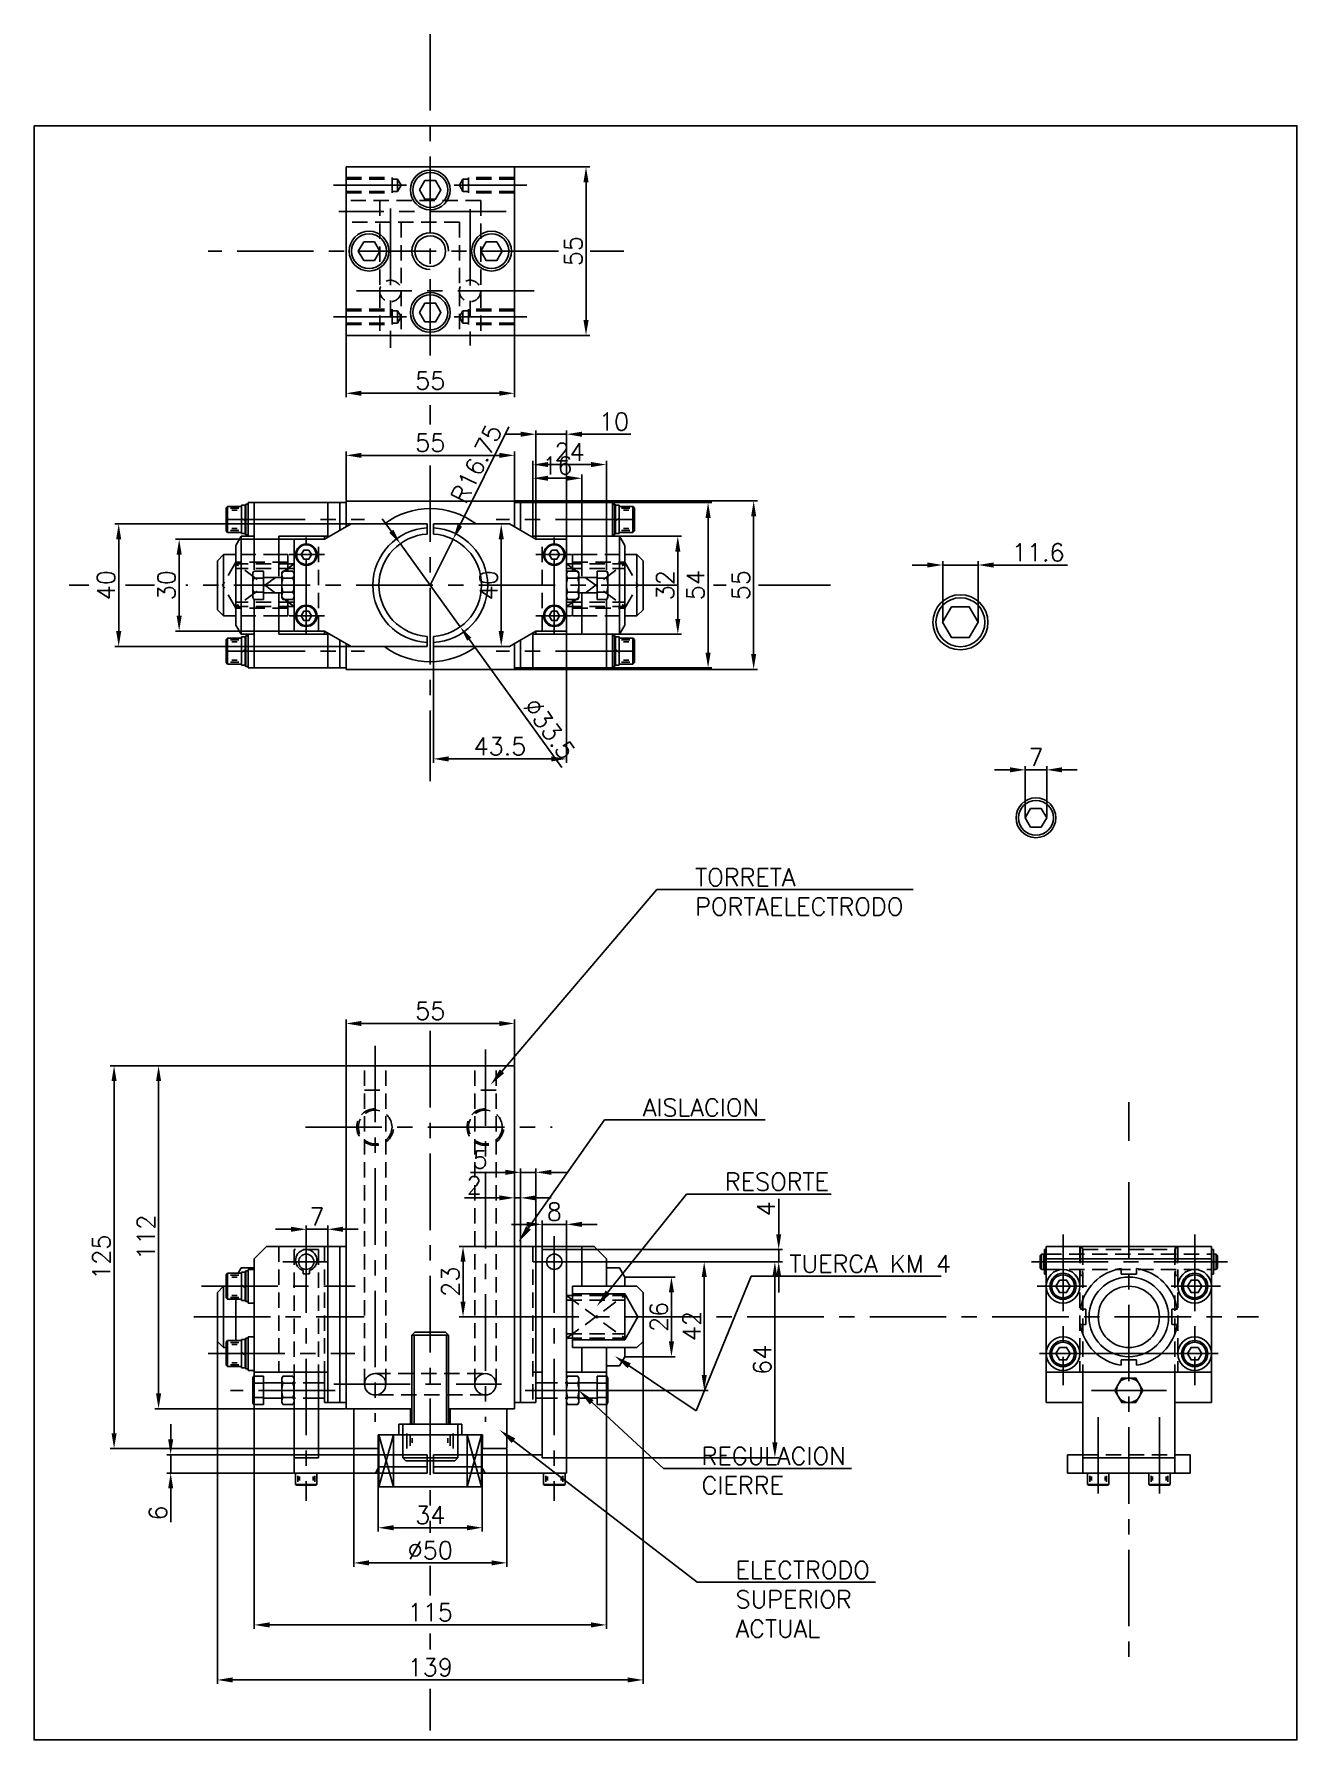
# Model space of a CAD drawing. Extents: x -21308 to -16735, y 11657 to 13517.
# Drawn here: x -17147 to -16735, y 12960 to 13517 of the extents above; entities that cross this region are included whole.
import ezdxf
from ezdxf import colors
from ezdxf.entities.mleader import LeaderData, LeaderLine
from ezdxf.math import Vec2, Vec3

# ---------------------------------------------------------------- set-up
doc = ezdxf.new("R2010")
doc.units = 0
doc.header["$LTSCALE"] = 20
doc.header["$MEASUREMENT"] = 0
doc.linetypes.add('CENTER', pattern=[2, 1.25, -0.25, 0.25, -0.25])
doc.linetypes.add('HIDDEN', pattern=[0.375, 0.25, -0.125])
doc.layers.get('0').update_dxf_attribs({"linetype": 'CONTINUOUS'})
doc.layers.get('DEFPOINTS').update_dxf_attribs({"linetype": 'CONTINUOUS'})
for name, color, linetype in [('CL', 1, 'CENTER'), ('CO', 3, 'CONTINUOUS'), ('CUPLA A SOLDAR', 5, 'CONTINUOUS'), ('FI', 1, 'CONTINUOUS'), ('OC', 1, 'HIDDEN')]:
    doc.layers.add(name, color=color, linetype=linetype)
doc.styles.add('ROMANS', font='ROMANS.SHX')
doc.dimstyles.new('2CON5', dxfattribs={"dimscale": 2.5, "dimtxt": 2.3, "dimasz": 2, "dimexe": 0.5, "dimexo": 0.0625, "dimgap": 0.5, "dimtad": 1, "dimdec": 4, "dimdsep": 46, "dimtxsty": 'ROMANS', "dimcen": -2, "dimclrt": 7, "dimadec": 0, "dimazin": 0, "dimtfac": 0.869565, "dimtdec": 4, "dimtmove": 0, "dimatfit": 3, "dimfxl": 1, "dimtolj": 1, "dimarcsym": 0})

msp = doc.modelspace()

# ---------------------------------------------------------------- blocks, each defined once
blk = doc.blocks.new('12912L')
for p, q in [((-9, 11), (-8, 12)), ((-8, 12), (8, 12)), ((9, 11), (8, 12)), ((-9, 11), (-9, 0)), ((9, 11), (9, 0)), ((-9, 0), (9, 0))]:
    blk.add_line(p, q)
at = {"color": 1}
for p, q in [((-9, 11), (9, 11)), ((-7.47, 8.01), (-7.47, 3.03)), ((-6.47, 7.16), (-6.47, 3.89)), ((-5.76, 6.16), (-5.76, 4.6)), ((5.9, 6.16), (5.9, 4.6)), ((6.61, 7.16), (6.61, 3.89)), ((7.61, 8.01), (7.61, 3.03))]:
    blk.add_line(p, q, dxfattribs=at)
blk = doc.blocks.new('04912L')
for p, q in [((-3.5, 3.7), (-3.2, 4)), ((-3.5, 3.7), (-3.5, 0)), ((-3.5, 0), (3.5, 0)), ((-3.2, 4), (3.2, 4)), ((3.5, 3.7), (3.2, 4)), ((3.5, 3.7), (3.5, 0))]:
    blk.add_line(p, q)
at = {"color": 1}
for p, q in [((-3.5, 3.7), (3.5, 3.7)), ((-2.75, 2.85), (-2.75, 0.9)), ((-2.22, 2.4), (-2.22, 1.16)), ((2.22, 2.4), (2.22, 1.16)), ((2.75, 2.85), (2.75, 0.9))]:
    blk.add_line(p, q, dxfattribs=at)
blk = doc.blocks.new('05934L')
for p, q in [((-4, 4), (-4.62, 3.64)), ((-4.62, 3.64), (-4.62, 0.36)), ((-4, 0), (-4.62, 0.36)), ((-4, 4), (-2.31, 4)), ((-4, 0), (-2.31, 0)), ((-2.31, 4), (2.31, 4)), ((-2.31, 3.64), (-2.31, 0.36)), ((-2.31, 0), (2.31, 0)), ((2.31, 4), (4, 4)), ((2.31, 3.64), (2.31, 0.36)), ((2.31, 0), (4, 0)), ((4, 4), (4.62, 3.64)), ((4, 0), (4.62, 0.36)), ((4.62, 3.64), (4.62, 0.36))]:
    blk.add_line(p, q)
for centre, radius, start, end in [((-3.46, 1.96), 2.04, 55.6158, 124.3842), ((-3.46, 2.04), 2.04, 235.6158, 304.3842), ((0, -3.64), 7.64, 72.412, 107.588), ((0, 7.64), 7.64, 252.412, 287.588), ((3.46, 1.96), 2.04, 55.6158, 124.3842), ((3.46, 2.04), 2.04, 235.6158, 304.3842)]:
    blk.add_arc(centre, radius, start, end)
blk = doc.blocks.new('05933L')
for p, q in [((-4, 3.5), (-4.62, 3.14)), ((-4.62, 3.14), (-4.62, 0)), ((-4.62, 0), (4.62, 0)), ((-4, 3.5), (-2.31, 3.5)), ((-2.31, 3.5), (2.31, 3.5)), ((-2.31, 3.14), (-2.31, 0)), ((2.31, 3.5), (4, 3.5)), ((2.31, 3.14), (2.31, 0)), ((4, 3.5), (4.62, 3.14)), ((4.62, 3.14), (4.62, 0))]:
    blk.add_line(p, q)
for centre, radius, start, end in [((-3.46, 1.46), 2.04, 55.6158, 124.3842), ((0, -4.14), 7.64, 72.412, 107.588), ((3.46, 1.46), 2.04, 55.6158, 124.3842)]:
    blk.add_arc(centre, radius, start, end)
blk = doc.blocks.new('04912S')
blk.add_lwpolyline([(-0.85, 1.47), (-1.7, 0), (-0.85, -1.47), (0.85, -1.47), (1.7, 0), (0.85, 1.47)], close=True)
blk.add_circle((0, 0), 3.5)
at = {"color": 1}
blk.add_circle((0, 0), 3.2, dxfattribs=at)
blk = doc.blocks.new('05933S')
blk.add_lwpolyline([(2.31, -4), (4.62, 0), (2.31, 4), (-2.31, 4), (-4.62, 0), (-2.31, -4)], close=True)
at = {"color": 1}
blk.add_circle((0, 0), 4, dxfattribs=at)
blk = doc.blocks.new('05912S')
blk.add_lwpolyline([(-1.18, 2.04), (-2.35, 0), (-1.18, -2.04), (1.18, -2.04), (2.35, 0), (1.18, 2.04)], close=True)
blk.add_circle((0, 0), 4.25)
at = {"color": 1}
blk.add_circle((0, 0), 3.75, dxfattribs=at)
blk = doc.blocks.new('05125')
for p, q in [((-4.7, 1), (-5, 0.7)), ((-5, 0.7), (-5, 0)), ((-5, 0), (5, 0)), ((-4.7, 1), (4.7, 1)), ((4.7, 1), (5, 0.7)), ((5, 0.7), (5, 0))]:
    blk.add_line(p, q)
at = {"color": 1}
blk.add_line((-5, 0.7), (5, 0.7), dxfattribs=at)
blk = doc.blocks.new('05127')
for p, q in [((-4.6, 1.2), (4.6, 1.2)), ((-4.6, 1.2), (-4.6, 0)), ((-4.6, 0), (4.6, 0)), ((0.51, 1.2), (-0.53, 0)), ((4.6, 1.2), (4.6, 0))]:
    blk.add_line(p, q)
blk = doc.blocks.new('05912L')
for p, q in [((-4.25, 4.5), (-3.75, 5)), ((-4.25, 4.5), (-4.25, 0)), ((-4.25, 0), (4.25, 0)), ((-3.75, 5), (3.75, 5)), ((4.25, 4.5), (3.75, 5)), ((4.25, 4.5), (4.25, 0))]:
    blk.add_line(p, q)
at = {"color": 1}
for p, q in [((-4.25, 4.5), (4.25, 4.5)), ((-3.64, 3.52), (-3.64, 0.79)), ((-2.98, 3.1), (-2.98, 1.41)), ((2.98, 3.1), (2.98, 1.41)), ((3.64, 3.52), (3.64, 0.79))]:
    blk.add_line(p, q, dxfattribs=at)
blk = doc.blocks.new('*D57')
at = {"layer": 'CO', "color": 0, "lineweight": -2}
for p, q in [((-17045.11, 13364.43), (-17045.11, 13380.43)), ((-17040.11, 13379.18), (-16995.11, 13379.18)), ((-16990.11, 13364.43), (-16990.11, 13380.43))]:
    blk.add_line(p, q, dxfattribs=at)
at = {"layer": 'CO', "color": 0}
for points in [[(-17040.11, 13380.01), (-17040.11, 13378.35), (-17045.11, 13379.18)], [(-16995.11, 13380.01), (-16995.11, 13378.35), (-16990.11, 13379.18)]]:
    blk.add_solid(points, dxfattribs=at)
at = {"layer": 'DEFPOINTS', "color": 0}
for p in [(-16990.11, 13379.18), (-17045.11, 13364.28), (-16990.11, 13364.28)]:
    blk.add_point(p, dxfattribs=at)
at = {"layer": 'CO', "color": 7, "insert": (-17017.61, 13383.31), "char_height": 5.75, "attachment_point": 5, "style": 'ROMANS'}
blk.add_mtext('\\A1;55', dxfattribs=at)
blk = doc.blocks.new('*D58')
at = {"layer": 'CO', "color": 0, "lineweight": -2}
for p, q in [((-16959.95, 13363.78), (-16925.63, 13363.78)), ((-16926.88, 13358.78), (-16926.88, 13314.78)), ((-16959.95, 13309.78), (-16925.63, 13309.78))]:
    blk.add_line(p, q, dxfattribs=at)
at = {"layer": 'CO', "color": 0}
for points in [[(-16927.71, 13358.78), (-16926.05, 13358.78), (-16926.88, 13363.78)], [(-16927.71, 13314.78), (-16926.05, 13314.78), (-16926.88, 13309.78)]]:
    blk.add_solid(points, dxfattribs=at)
at = {"layer": 'DEFPOINTS', "color": 0}
for p in [(-16960.11, 13363.78), (-16960.11, 13309.78), (-16926.88, 13309.78)]:
    blk.add_point(p, dxfattribs=at)
at = {"layer": 'CO', "color": 7, "insert": (-16931, 13336.78), "char_height": 5.75, "attachment_point": 5, "rotation": 90, "style": 'ROMANS'}
blk.add_mtext('\\A1;54', dxfattribs=at)
blk = doc.blocks.new('*D59')
at = {"layer": 'CO', "color": 0, "lineweight": -2}
for p, q in [((-16989.95, 13364.28), (-16910.75, 13364.28)), ((-16912, 13359.28), (-16912, 13314.28)), ((-16989.95, 13309.28), (-16910.75, 13309.28))]:
    blk.add_line(p, q, dxfattribs=at)
at = {"layer": 'CO', "color": 0}
for points in [[(-16912.83, 13359.28), (-16911.17, 13359.28), (-16912, 13364.28)], [(-16912.83, 13314.28), (-16911.17, 13314.28), (-16912, 13309.28)]]:
    blk.add_solid(points, dxfattribs=at)
at = {"layer": 'DEFPOINTS', "color": 0}
for p in [(-16990.11, 13364.28), (-16990.11, 13309.28), (-16912, 13309.28)]:
    blk.add_point(p, dxfattribs=at)
at = {"layer": 'CO', "color": 7, "insert": (-16916.13, 13336.78), "char_height": 5.75, "attachment_point": 5, "rotation": 90, "style": 'ROMANS'}
blk.add_mtext('\\A1;55', dxfattribs=at)
blk = doc.blocks.new('*D60')
at = {"layer": 'CO', "color": 0, "lineweight": -2}
for p, q in [((-17030.34, 13354.41), (-17033.27, 13358.46)), ((-17027.41, 13350.36), (-17007.8, 13323.2)), ((-16974.65, 13277.28), (-17004.88, 13319.14))]:
    blk.add_line(p, q, dxfattribs=at)
at = {"layer": 'CO', "color": 0}
for points in [[(-17029.67, 13354.9), (-17031.02, 13353.92), (-17027.41, 13350.36)], [(-17004.2, 13319.63), (-17005.55, 13318.65), (-17007.8, 13323.2)]]:
    blk.add_solid(points, dxfattribs=at)
at = {"layer": 'DEFPOINTS', "color": 0}
for p in [(-17027.41, 13350.36), (-17007.8, 13323.2)]:
    blk.add_point(p, dxfattribs=at)
at = {"layer": 'CO', "color": 7, "insert": (-16978.69, 13289.92), "char_height": 5.75, "attachment_point": 5, "rotation": 305.8315, "style": 'ROMANS'}
blk.add_mtext('\\A1;∅33.5', dxfattribs=at)
blk = doc.blocks.new('*D61')
at = {"layer": 'CO', "color": 0, "lineweight": -2}
for p, q in [((-17045.11, 13179.98), (-17045.11, 13194.89)), ((-17040.11, 13193.64), (-16995.11, 13193.64)), ((-16990.11, 13179.98), (-16990.11, 13194.89))]:
    blk.add_line(p, q, dxfattribs=at)
at = {"layer": 'CO', "color": 0}
for points in [[(-17040.11, 13194.47), (-17040.11, 13192.8), (-17045.11, 13193.64)], [(-16995.11, 13194.47), (-16995.11, 13192.8), (-16990.11, 13193.64)]]:
    blk.add_solid(points, dxfattribs=at)
at = {"layer": 'DEFPOINTS', "color": 0}
for p in [(-16990.11, 13193.64), (-17045.11, 13179.82), (-16990.11, 13179.82)]:
    blk.add_point(p, dxfattribs=at)
at = {"layer": 'CO', "color": 7, "insert": (-17017.61, 13197.76), "char_height": 5.75, "attachment_point": 5, "style": 'ROMANS'}
blk.add_mtext('\\A1;55', dxfattribs=at)
blk = doc.blocks.new('*D62')
at = {"layer": 'CO', "color": 0, "lineweight": -2}
for p, q in [((-17042.61, 13054.66), (-17042.61, 13016.23)), ((-16992.61, 13054.66), (-16992.61, 13016.23)), ((-17037.61, 13017.48), (-16997.61, 13017.48))]:
    blk.add_line(p, q, dxfattribs=at)
at = {"layer": 'CO', "color": 0}
for points in [[(-17037.61, 13018.31), (-17037.61, 13016.65), (-17042.61, 13017.48)], [(-16997.61, 13018.31), (-16997.61, 13016.65), (-16992.61, 13017.48)]]:
    blk.add_solid(points, dxfattribs=at)
at = {"layer": 'DEFPOINTS', "color": 0}
for p in [(-17042.61, 13054.82), (-16992.61, 13054.82), (-16992.61, 13017.48)]:
    blk.add_point(p, dxfattribs=at)
at = {"layer": 'CO', "color": 7, "insert": (-17017.61, 13021.6), "char_height": 5.75, "attachment_point": 5, "style": 'ROMANS'}
blk.add_mtext('\\A1;%%C50', dxfattribs=at)
blk = doc.blocks.new('*D63')
at = {"layer": 'CO', "color": 0, "lineweight": -2}
for p, q in [((-17075.11, 13079.66), (-17075.11, 12995.98)), ((-16960.11, 13079.66), (-16960.11, 12995.98)), ((-17070.11, 12997.23), (-16965.11, 12997.23))]:
    blk.add_line(p, q, dxfattribs=at)
at = {"layer": 'CO', "color": 0}
for points in [[(-17070.11, 12998.06), (-17070.11, 12996.39), (-17075.11, 12997.23)], [(-16965.11, 12998.06), (-16965.11, 12996.39), (-16960.11, 12997.23)]]:
    blk.add_solid(points, dxfattribs=at)
at = {"layer": 'DEFPOINTS', "color": 0}
for p in [(-17075.11, 13079.82), (-16960.11, 13079.82), (-16960.11, 12997.23)]:
    blk.add_point(p, dxfattribs=at)
at = {"layer": 'CO', "color": 7, "insert": (-17017.61, 13001.35), "char_height": 5.75, "attachment_point": 5, "style": 'ROMANS'}
blk.add_mtext('\\A1;115', dxfattribs=at)
blk = doc.blocks.new('*D64')
at = {"layer": 'CO', "color": 0, "lineweight": -2}
for p, q in [((-17087.11, 13089.66), (-17087.11, 12978)), ((-16948.11, 13089.66), (-16948.11, 12978)), ((-17082.11, 12979.25), (-16953.11, 12979.25))]:
    blk.add_line(p, q, dxfattribs=at)
at = {"layer": 'CO', "color": 0}
for points in [[(-17082.11, 12980.09), (-17082.11, 12978.42), (-17087.11, 12979.25)], [(-16953.11, 12980.09), (-16953.11, 12978.42), (-16948.11, 12979.25)]]:
    blk.add_solid(points, dxfattribs=at)
at = {"layer": 'DEFPOINTS', "color": 0}
for p in [(-17087.11, 13089.82), (-16948.11, 13089.82), (-16948.11, 12979.25)]:
    blk.add_point(p, dxfattribs=at)
at = {"layer": 'CO', "color": 7, "insert": (-17017.61, 12983.38), "char_height": 5.75, "attachment_point": 5, "style": 'ROMANS'}
blk.add_mtext('\\A1;139', dxfattribs=at)
blk = doc.blocks.new('*D65')
at = {"layer": 'CO', "color": 0, "lineweight": -2}
for p, q in [((-17043.61, 13356.78), (-17120.62, 13356.78)), ((-17119.37, 13321.78), (-17119.37, 13351.78)), ((-17043.61, 13316.78), (-17120.62, 13316.78))]:
    blk.add_line(p, q, dxfattribs=at)
at = {"layer": 'CO', "color": 0}
for points in [[(-17120.2, 13351.78), (-17118.54, 13351.78), (-17119.37, 13356.78)], [(-17120.2, 13321.78), (-17118.54, 13321.78), (-17119.37, 13316.78)]]:
    blk.add_solid(points, dxfattribs=at)
at = {"layer": 'DEFPOINTS', "color": 0}
for p in [(-17119.37, 13356.78), (-17043.45, 13356.78), (-17043.45, 13316.78)]:
    blk.add_point(p, dxfattribs=at)
at = {"layer": 'CO', "color": 7, "insert": (-17123.49, 13336.78), "char_height": 5.75, "attachment_point": 5, "rotation": 90, "style": 'ROMANS'}
blk.add_mtext('\\A1;40', dxfattribs=at)
blk = doc.blocks.new('*D66')
at = {"layer": 'CO', "color": 0, "lineweight": -2}
for p, q in [((-17062.27, 13351.78), (-17100.87, 13351.78)), ((-17099.62, 13326.78), (-17099.62, 13346.78)), ((-17062.27, 13321.78), (-17100.87, 13321.78))]:
    blk.add_line(p, q, dxfattribs=at)
at = {"layer": 'CO', "color": 0}
for points in [[(-17100.45, 13346.78), (-17098.79, 13346.78), (-17099.62, 13351.78)], [(-17100.45, 13326.78), (-17098.79, 13326.78), (-17099.62, 13321.78)]]:
    blk.add_solid(points, dxfattribs=at)
at = {"layer": 'DEFPOINTS', "color": 0}
for p in [(-17099.62, 13351.78), (-17062.11, 13351.78), (-17062.11, 13321.78)]:
    blk.add_point(p, dxfattribs=at)
at = {"layer": 'CO', "color": 7, "insert": (-17103.75, 13336.78), "char_height": 5.75, "attachment_point": 5, "rotation": 90, "style": 'ROMANS'}
blk.add_mtext('\\A1;30', dxfattribs=at)
blk = doc.blocks.new('*D67')
at = {"layer": 'CO', "color": 0, "lineweight": -2}
for p, q in [((-17102.39, 13057.82), (-17102.39, 13062.82)), ((-17054.27, 13052.82), (-17103.64, 13052.82)), ((-17102.39, 13052.82), (-17102.39, 13046.82)), ((-17062.27, 13046.82), (-17103.64, 13046.82)), ((-17102.39, 13041.82), (-17102.39, 13030.76))]:
    blk.add_line(p, q, dxfattribs=at)
at = {"layer": 'CO', "color": 0}
for points in [[(-17103.22, 13057.82), (-17101.56, 13057.82), (-17102.39, 13052.82)], [(-17103.22, 13041.82), (-17101.56, 13041.82), (-17102.39, 13046.82)]]:
    blk.add_solid(points, dxfattribs=at)
at = {"layer": 'DEFPOINTS', "color": 0}
for p in [(-17054.11, 13052.82), (-17102.39, 13046.82), (-17062.11, 13046.82)]:
    blk.add_point(p, dxfattribs=at)
at = {"layer": 'CO', "color": 7, "insert": (-17106.52, 13033.79), "char_height": 5.75, "attachment_point": 5, "rotation": 90, "style": 'ROMANS'}
blk.add_mtext('\\A1;6', dxfattribs=at)
blk = doc.blocks.new('*D68')
at = {"layer": 'CO', "color": 0, "lineweight": -2}
for p, q in [((-17045.11, 13418.22), (-17045.11, 13398.21)), ((-16990.11, 13418.22), (-16990.11, 13398.21)), ((-16995.11, 13399.46), (-17040.11, 13399.46))]:
    blk.add_line(p, q, dxfattribs=at)
at = {"layer": 'CO', "color": 0}
for points in [[(-17040.11, 13400.29), (-17040.11, 13398.63), (-17045.11, 13399.46)], [(-16995.11, 13400.29), (-16995.11, 13398.63), (-16990.11, 13399.46)]]:
    blk.add_solid(points, dxfattribs=at)
at = {"layer": 'DEFPOINTS', "color": 0}
for p in [(-17045.11, 13418.37), (-16990.11, 13418.37), (-17045.11, 13399.46)]:
    blk.add_point(p, dxfattribs=at)
at = {"layer": 'CO', "color": 7, "insert": (-17017.61, 13403.58), "char_height": 5.75, "attachment_point": 5, "style": 'ROMANS'}
blk.add_mtext('\\A1;55', dxfattribs=at)
blk = doc.blocks.new('*D69')
at = {"layer": 'CO', "color": 0, "lineweight": -2}
for p, q in [((-16989.95, 13473.37), (-16965.5, 13473.37)), ((-16966.75, 13423.37), (-16966.75, 13468.37)), ((-16989.95, 13418.37), (-16965.5, 13418.37))]:
    blk.add_line(p, q, dxfattribs=at)
at = {"layer": 'CO', "color": 0}
for points in [[(-16967.58, 13468.37), (-16965.91, 13468.37), (-16966.75, 13473.37)], [(-16967.58, 13423.37), (-16965.91, 13423.37), (-16966.75, 13418.37)]]:
    blk.add_solid(points, dxfattribs=at)
at = {"layer": 'DEFPOINTS', "color": 0}
for p in [(-16990.11, 13473.37), (-16966.75, 13473.37), (-16990.11, 13418.37)]:
    blk.add_point(p, dxfattribs=at)
at = {"layer": 'CO', "color": 7, "insert": (-16970.87, 13445.87), "char_height": 5.75, "attachment_point": 5, "rotation": 90, "style": 'ROMANS'}
blk.add_mtext('\\A1;55', dxfattribs=at)
blk = doc.blocks.new('*D70')
at = {"layer": 'CO', "color": 0, "lineweight": -2}
for p, q in [((-17034.61, 13054.66), (-17034.61, 13027.71)), ((-17000.61, 13054.66), (-17000.61, 13027.71)), ((-17029.61, 13028.96), (-17005.61, 13028.96))]:
    blk.add_line(p, q, dxfattribs=at)
at = {"layer": 'CO', "color": 0}
for points in [[(-17029.61, 13029.79), (-17029.61, 13028.12), (-17034.61, 13028.96)], [(-17005.61, 13029.79), (-17005.61, 13028.12), (-17000.61, 13028.96)]]:
    blk.add_solid(points, dxfattribs=at)
at = {"layer": 'DEFPOINTS', "color": 0}
for p in [(-17034.61, 13054.82), (-17000.61, 13054.82), (-17000.61, 13028.96)]:
    blk.add_point(p, dxfattribs=at)
at = {"layer": 'CO', "color": 7, "insert": (-17017.61, 13033.08), "char_height": 5.75, "attachment_point": 5, "style": 'ROMANS'}
blk.add_mtext('\\A1;34', dxfattribs=at)
blk = doc.blocks.new('*D71')
at = {"layer": 'CO', "color": 0, "lineweight": -2}
for p, q in [((-17045.27, 13179.82), (-17107.59, 13179.82)), ((-17106.34, 13174.82), (-17106.34, 13072.82)), ((-17045.27, 13067.82), (-17107.59, 13067.82))]:
    blk.add_line(p, q, dxfattribs=at)
at = {"layer": 'CO', "color": 0}
for points in [[(-17107.18, 13174.82), (-17105.51, 13174.82), (-17106.34, 13179.82)], [(-17107.18, 13072.82), (-17105.51, 13072.82), (-17106.34, 13067.82)]]:
    blk.add_solid(points, dxfattribs=at)
at = {"layer": 'DEFPOINTS', "color": 0}
for p in [(-17045.11, 13179.82), (-17106.34, 13067.82), (-17045.11, 13067.82)]:
    blk.add_point(p, dxfattribs=at)
at = {"layer": 'CO', "color": 7, "insert": (-17110.47, 13123.82), "char_height": 5.75, "attachment_point": 5, "rotation": 90, "style": 'ROMANS'}
blk.add_mtext('\\A1;112', dxfattribs=at)
blk = doc.blocks.new('*D72')
at = {"layer": 'CO', "color": 0, "lineweight": -2}
for p, q in [((-16995.11, 13136.69), (-17006.44, 13136.69)), ((-16990.11, 13120.98), (-16990.11, 13137.94)), ((-16988.11, 13136.69), (-16990.11, 13136.69)), ((-16988.11, 13120.98), (-16988.11, 13137.94)), ((-16983.11, 13136.69), (-16978.11, 13136.69))]:
    blk.add_line(p, q, dxfattribs=at)
at = {"layer": 'CO', "color": 0}
for points in [[(-16995.11, 13137.52), (-16995.11, 13135.86), (-16990.11, 13136.69)], [(-16983.11, 13137.52), (-16983.11, 13135.86), (-16988.11, 13136.69)]]:
    blk.add_solid(points, dxfattribs=at)
at = {"layer": 'DEFPOINTS', "color": 0}
for p in [(-16990.11, 13136.69), (-16990.11, 13120.82), (-16988.11, 13120.82)]:
    blk.add_point(p, dxfattribs=at)
at = {"layer": 'CO', "color": 7, "insert": (-17003.28, 13140.82), "char_height": 5.75, "attachment_point": 5, "style": 'ROMANS'}
blk.add_mtext('\\A1;2', dxfattribs=at)
blk = doc.blocks.new('*D73')
at = {"layer": 'CO', "color": 0, "lineweight": -2}
for p, q in [((-16993.11, 13145.03), (-17004.44, 13145.03)), ((-16988.11, 13120.98), (-16988.11, 13146.28)), ((-16983.11, 13145.03), (-16988.11, 13145.03)), ((-16983.11, 13120.98), (-16983.11, 13146.28)), ((-16978.11, 13145.03), (-16973.11, 13145.03))]:
    blk.add_line(p, q, dxfattribs=at)
at = {"layer": 'CO', "color": 0}
for points in [[(-16993.11, 13145.86), (-16993.11, 13144.2), (-16988.11, 13145.03)], [(-16978.11, 13145.86), (-16978.11, 13144.2), (-16983.11, 13145.03)]]:
    blk.add_solid(points, dxfattribs=at)
at = {"layer": 'DEFPOINTS', "color": 0}
for p in [(-16988.11, 13145.03), (-16988.11, 13120.82), (-16983.11, 13120.82)]:
    blk.add_point(p, dxfattribs=at)
at = {"layer": 'CO', "color": 7, "insert": (-17001.28, 13149.16), "char_height": 5.75, "attachment_point": 5, "style": 'ROMANS'}
blk.add_mtext('\\A1;5', dxfattribs=at)
blk = doc.blocks.new('*D74')
at = {"layer": 'CO', "color": 0, "lineweight": -2}
for p, q in [((-16967.95, 13352.78), (-16935.52, 13352.78)), ((-16936.77, 13347.78), (-16936.77, 13325.78)), ((-16967.95, 13320.78), (-16935.52, 13320.78))]:
    blk.add_line(p, q, dxfattribs=at)
at = {"layer": 'CO', "color": 0}
for points in [[(-16937.6, 13347.78), (-16935.93, 13347.78), (-16936.77, 13352.78)], [(-16937.6, 13325.78), (-16935.93, 13325.78), (-16936.77, 13320.78)]]:
    blk.add_solid(points, dxfattribs=at)
at = {"layer": 'DEFPOINTS', "color": 0}
for p in [(-16968.11, 13352.78), (-16968.11, 13320.78), (-16936.77, 13320.78)]:
    blk.add_point(p, dxfattribs=at)
at = {"layer": 'CO', "color": 7, "insert": (-16940.89, 13336.78), "char_height": 5.75, "attachment_point": 5, "rotation": 90, "style": 'ROMANS'}
blk.add_mtext('\\A1;32', dxfattribs=at)
blk = doc.blocks.new('*D75')
at = {"layer": 'CO', "color": 0, "lineweight": -2}
for p, q in [((-16984.11, 13363.93), (-16984.11, 13377.43)), ((-16979.11, 13376.18), (-16965.11, 13376.18)), ((-16960.11, 13363.93), (-16960.11, 13377.43))]:
    blk.add_line(p, q, dxfattribs=at)
at = {"layer": 'CO', "color": 0}
for points in [[(-16979.11, 13377.01), (-16979.11, 13375.35), (-16984.11, 13376.18)], [(-16965.11, 13377.01), (-16965.11, 13375.35), (-16960.11, 13376.18)]]:
    blk.add_solid(points, dxfattribs=at)
at = {"layer": 'DEFPOINTS', "color": 0}
for p in [(-16960.11, 13376.18), (-16984.11, 13363.78), (-16960.11, 13363.78)]:
    blk.add_point(p, dxfattribs=at)
at = {"layer": 'CO', "color": 7, "insert": (-16972.11, 13380.31), "char_height": 5.75, "attachment_point": 5, "style": 'ROMANS'}
blk.add_mtext('\\A1;24', dxfattribs=at)
blk = doc.blocks.new('*D76')
at = {"layer": 'CO', "color": 0, "lineweight": -2}
for p, q in [((-16984.11, 13352.93), (-16984.11, 13372.95)), ((-16979.11, 13371.7), (-16973.11, 13371.7)), ((-16968.11, 13352.93), (-16968.11, 13372.95))]:
    blk.add_line(p, q, dxfattribs=at)
at = {"layer": 'CO', "color": 0}
for points in [[(-16979.11, 13372.54), (-16979.11, 13370.87), (-16984.11, 13371.7)], [(-16973.11, 13372.54), (-16973.11, 13370.87), (-16968.11, 13371.7)]]:
    blk.add_solid(points, dxfattribs=at)
at = {"layer": 'DEFPOINTS', "color": 0}
for p in [(-16968.11, 13371.7), (-16984.11, 13352.78), (-16968.11, 13352.78)]:
    blk.add_point(p, dxfattribs=at)
at = {"layer": 'CO', "color": 7, "insert": (-16976.11, 13375.83), "char_height": 5.75, "attachment_point": 5, "style": 'ROMANS'}
blk.add_mtext('\\A1;16', dxfattribs=at)
blk = doc.blocks.new('*D77')
at = {"layer": 'CO', "color": 0, "lineweight": -2}
for p, q in [((-17063.11, 13126.43), (-17068.11, 13126.43)), ((-17058.11, 13120.98), (-17058.11, 13127.68)), ((-17051.11, 13126.43), (-17058.11, 13126.43)), ((-17051.11, 13120.98), (-17051.11, 13127.68)), ((-17046.11, 13126.43), (-17041.11, 13126.43))]:
    blk.add_line(p, q, dxfattribs=at)
at = {"layer": 'CO', "color": 0}
for points in [[(-17063.11, 13127.27), (-17063.11, 13125.6), (-17058.11, 13126.43)], [(-17046.11, 13127.27), (-17046.11, 13125.6), (-17051.11, 13126.43)]]:
    blk.add_solid(points, dxfattribs=at)
at = {"layer": 'DEFPOINTS', "color": 0}
for p in [(-17058.11, 13126.43), (-17058.11, 13120.82), (-17051.11, 13120.82)]:
    blk.add_point(p, dxfattribs=at)
at = {"layer": 'CO', "color": 7, "insert": (-17054.61, 13130.56), "char_height": 5.75, "attachment_point": 5, "style": 'ROMANS'}
blk.add_mtext('\\A1;7', dxfattribs=at)
blk = doc.blocks.new('*D78')
at = {"layer": 'CO', "color": 0, "lineweight": -2}
for p, q in [((-16988.27, 13120.82), (-17008.16, 13120.82)), ((-17006.91, 13102.82), (-17006.91, 13115.82)), ((-16988.27, 13097.82), (-17008.16, 13097.82))]:
    blk.add_line(p, q, dxfattribs=at)
at = {"layer": 'CO', "color": 0}
for points in [[(-17007.75, 13115.82), (-17006.08, 13115.82), (-17006.91, 13120.82)], [(-17007.75, 13102.82), (-17006.08, 13102.82), (-17006.91, 13097.82)]]:
    blk.add_solid(points, dxfattribs=at)
at = {"layer": 'DEFPOINTS', "color": 0}
for p in [(-17006.91, 13120.82), (-16988.11, 13120.82), (-16988.11, 13097.82)]:
    blk.add_point(p, dxfattribs=at)
at = {"layer": 'CO', "color": 7, "insert": (-17011.04, 13109.32), "char_height": 5.75, "attachment_point": 5, "rotation": 90, "style": 'ROMANS'}
blk.add_mtext('\\A1;23', dxfattribs=at)
blk = doc.blocks.new('*D79')
at = {"layer": 'CO', "color": 0, "lineweight": -2}
for p, q in [((-16953.95, 13110.82), (-16937.6, 13110.82)), ((-16938.85, 13089.82), (-16938.85, 13105.82)), ((-16953.95, 13084.82), (-16937.6, 13084.82))]:
    blk.add_line(p, q, dxfattribs=at)
at = {"layer": 'CO', "color": 0}
for points in [[(-16939.68, 13105.82), (-16938.01, 13105.82), (-16938.85, 13110.82)], [(-16939.68, 13089.82), (-16938.01, 13089.82), (-16938.85, 13084.82)]]:
    blk.add_solid(points, dxfattribs=at)
at = {"layer": 'DEFPOINTS', "color": 0}
for p in [(-16954.11, 13110.82), (-16938.85, 13110.82), (-16954.11, 13084.82)]:
    blk.add_point(p, dxfattribs=at)
at = {"layer": 'CO', "color": 7, "insert": (-16942.97, 13097.82), "char_height": 5.75, "attachment_point": 5, "rotation": 90, "style": 'ROMANS'}
blk.add_mtext('\\A1;26', dxfattribs=at)
blk = doc.blocks.new('*D80')
at = {"layer": 'CO', "color": 0, "lineweight": -2}
for p, q in [((-16976.95, 13115.82), (-16903.82, 13115.82)), ((-16905.07, 13110.82), (-16905.07, 13056.82)), ((-16976.95, 13051.82), (-16903.82, 13051.82))]:
    blk.add_line(p, q, dxfattribs=at)
at = {"layer": 'CO', "color": 0}
for points in [[(-16905.9, 13110.82), (-16904.24, 13110.82), (-16905.07, 13115.82)], [(-16905.9, 13056.82), (-16904.24, 13056.82), (-16905.07, 13051.82)]]:
    blk.add_solid(points, dxfattribs=at)
at = {"layer": 'DEFPOINTS', "color": 0}
for p in [(-16977.11, 13115.82), (-16977.11, 13051.82), (-16905.07, 13051.82)]:
    blk.add_point(p, dxfattribs=at)
at = {"layer": 'CO', "color": 7, "insert": (-16909.19, 13083.82), "char_height": 5.75, "attachment_point": 5, "rotation": 90, "style": 'ROMANS'}
blk.add_mtext('\\A1;64', dxfattribs=at)
blk = doc.blocks.new('*D81')
at = {"layer": 'CO', "color": 0, "lineweight": -2}
for p, q in [((-16903.82, 13124.82), (-16903.82, 13136.43)), ((-16972.95, 13119.82), (-16902.57, 13119.82)), ((-16903.82, 13115.82), (-16903.82, 13119.82)), ((-16976.8, 13115.82), (-16902.57, 13115.82)), ((-16903.82, 13110.82), (-16903.82, 13105.82))]:
    blk.add_line(p, q, dxfattribs=at)
at = {"layer": 'CO', "color": 0}
for points in [[(-16904.65, 13124.82), (-16902.99, 13124.82), (-16903.82, 13119.82)], [(-16904.65, 13110.82), (-16902.99, 13110.82), (-16903.82, 13115.82)]]:
    blk.add_solid(points, dxfattribs=at)
at = {"layer": 'DEFPOINTS', "color": 0}
for p in [(-16973.11, 13119.82), (-16903.82, 13119.82), (-16976.96, 13115.82)]:
    blk.add_point(p, dxfattribs=at)
at = {"layer": 'CO', "color": 7, "insert": (-16907.94, 13133.12), "char_height": 5.75, "attachment_point": 5, "rotation": 90, "style": 'ROMANS'}
blk.add_mtext('\\A1;4', dxfattribs=at)
blk = doc.blocks.new('*D82')
at = {"layer": 'CO', "color": 0, "lineweight": -2}
for p, q in [((-16986.11, 13128.04), (-16991.11, 13128.04)), ((-16981.11, 13119.98), (-16981.11, 13129.29)), ((-16973.11, 13128.04), (-16981.11, 13128.04)), ((-16973.11, 13119.98), (-16973.11, 13129.29)), ((-16968.11, 13128.04), (-16963.11, 13128.04))]:
    blk.add_line(p, q, dxfattribs=at)
at = {"layer": 'CO', "color": 0}
for points in [[(-16986.11, 13128.88), (-16986.11, 13127.21), (-16981.11, 13128.04)], [(-16968.11, 13128.88), (-16968.11, 13127.21), (-16973.11, 13128.04)]]:
    blk.add_solid(points, dxfattribs=at)
at = {"layer": 'DEFPOINTS', "color": 0}
for p in [(-16981.11, 13128.04), (-16981.11, 13119.82), (-16973.11, 13119.82)]:
    blk.add_point(p, dxfattribs=at)
at = {"layer": 'CO', "color": 7, "insert": (-16977.11, 13132.17), "char_height": 5.75, "attachment_point": 5, "style": 'ROMANS'}
blk.add_mtext('\\A1;8', dxfattribs=at)
blk = doc.blocks.new('*D83')
at = {"layer": 'CO', "color": 0, "lineweight": -2}
for p, q in [((-16976.95, 13115.82), (-16926.9, 13115.82)), ((-16928.15, 13078.82), (-16928.15, 13110.82)), ((-16976.95, 13073.82), (-16926.9, 13073.82))]:
    blk.add_line(p, q, dxfattribs=at)
at = {"layer": 'CO', "color": 0}
for points in [[(-16928.98, 13110.82), (-16927.31, 13110.82), (-16928.15, 13115.82)], [(-16928.98, 13078.82), (-16927.31, 13078.82), (-16928.15, 13073.82)]]:
    blk.add_solid(points, dxfattribs=at)
at = {"layer": 'DEFPOINTS', "color": 0}
for p in [(-16977.11, 13115.82), (-16928.15, 13115.82), (-16977.11, 13073.82)]:
    blk.add_point(p, dxfattribs=at)
at = {"layer": 'CO', "color": 7, "insert": (-16932.27, 13094.82), "char_height": 5.75, "attachment_point": 5, "rotation": 90, "style": 'ROMANS'}
blk.add_mtext('\\A1;42', dxfattribs=at)
blk = doc.blocks.new('*D84')
at = {"layer": 'CO', "color": 0, "lineweight": -2}
for p, q in [((-16973.11, 13321.62), (-16973.11, 13278.8)), ((-17016.61, 13316.62), (-17016.61, 13278.8)), ((-17011.61, 13280.05), (-16978.11, 13280.05))]:
    blk.add_line(p, q, dxfattribs=at)
at = {"layer": 'CO', "color": 0}
for points in [[(-17011.61, 13280.88), (-17011.61, 13279.21), (-17016.61, 13280.05)], [(-16978.11, 13280.88), (-16978.11, 13279.21), (-16973.11, 13280.05)]]:
    blk.add_solid(points, dxfattribs=at)
at = {"layer": 'DEFPOINTS', "color": 0}
for p in [(-16973.11, 13321.78), (-17016.61, 13316.78), (-16973.11, 13280.05)]:
    blk.add_point(p, dxfattribs=at)
at = {"layer": 'CO', "color": 7, "insert": (-16994.86, 13284.17), "char_height": 5.75, "attachment_point": 5, "style": 'ROMANS'}
blk.add_mtext('\\A1;43.5', dxfattribs=at)
blk = doc.blocks.new('*D85')
at = {"layer": 'CO', "color": 0, "lineweight": -2}
for p, q in [((-16991.93, 13356.78), (-16995.69, 13356.78)), ((-16994.44, 13351.78), (-16994.44, 13321.78)), ((-16991.93, 13316.78), (-16995.69, 13316.78))]:
    blk.add_line(p, q, dxfattribs=at)
at = {"layer": 'CO', "color": 0}
for points in [[(-16995.27, 13351.78), (-16993.6, 13351.78), (-16994.44, 13356.78)], [(-16995.27, 13321.78), (-16993.6, 13321.78), (-16994.44, 13316.78)]]:
    blk.add_solid(points, dxfattribs=at)
at = {"layer": 'DEFPOINTS', "color": 0}
for p in [(-16991.77, 13356.78), (-16994.44, 13316.78), (-16991.77, 13316.78)]:
    blk.add_point(p, dxfattribs=at)
at = {"layer": 'CO', "color": 7, "insert": (-16998.56, 13336.78), "char_height": 5.75, "attachment_point": 5, "rotation": 90, "style": 'ROMANS'}
blk.add_mtext('\\A1;40', dxfattribs=at)
blk = doc.blocks.new('*D86')
at = {"layer": 'CO', "color": 0, "lineweight": -2}
for p, q in [((-16983.11, 13351.93), (-16983.11, 13387.34)), ((-16973.11, 13351.93), (-16973.11, 13387.34)), ((-16988.11, 13386.09), (-16993.11, 13386.09)), ((-16983.11, 13386.09), (-16973.11, 13386.09)), ((-16968.11, 13386.09), (-16952.12, 13386.09))]:
    blk.add_line(p, q, dxfattribs=at)
at = {"layer": 'CO', "color": 0}
for points in [[(-16988.11, 13386.92), (-16988.11, 13385.25), (-16983.11, 13386.09)], [(-16968.11, 13386.92), (-16968.11, 13385.25), (-16973.11, 13386.09)]]:
    blk.add_solid(points, dxfattribs=at)
at = {"layer": 'DEFPOINTS', "color": 0}
for p in [(-16973.11, 13386.09), (-16983.11, 13351.78), (-16973.11, 13351.78)]:
    blk.add_point(p, dxfattribs=at)
at = {"layer": 'CO', "color": 7, "insert": (-16957.61, 13390.21), "char_height": 5.75, "attachment_point": 5, "style": 'ROMANS'}
blk.add_mtext('\\A1;10', dxfattribs=at)
blk = doc.blocks.new('*D87')
at = {"layer": 'CO', "color": 0, "lineweight": -2}
for p, q in [((-16991.96, 13388.49), (-17007.95, 13356.26)), ((-17017.61, 13336.78), (-17010.17, 13351.78))]:
    blk.add_line(p, q, dxfattribs=at)
at = {"layer": 'CO', "color": 0}
blk.add_solid([(-17008.69, 13356.63), (-17007.2, 13355.89), (-17010.17, 13351.78)], dxfattribs=at)
at = {"layer": 'DEFPOINTS', "color": 0}
for p in [(-17010.17, 13351.78), (-17017.61, 13336.78)]:
    blk.add_point(p, dxfattribs=at)
at = {"layer": 'CO', "color": 7, "insert": (-17002.54, 13376.45), "char_height": 5.75, "attachment_point": 5, "rotation": 63.6253, "style": 'ROMANS'}
blk.add_mtext('\\A1;R16.75', dxfattribs=at)
blk = doc.blocks.new('08912S')
blk.add_lwpolyline([(-1.75, 3.03), (-3.5, 0), (-1.75, -3.03), (1.75, -3.03), (3.5, 0), (1.75, 3.03)], close=True)
blk.add_circle((0, 0), 6.5)
at = {"color": 1}
blk.add_circle((0, 0), 5.7, dxfattribs=at)
blk = doc.blocks.new('*D88')
at = {"layer": 'CO', "color": 0, "lineweight": -2}
for p, q in [((-16828.3, 13276.48), (-16833.3, 13276.48)), ((-16823.3, 13260.96), (-16823.3, 13277.73)), ((-16823.3, 13276.48), (-16816.3, 13276.48)), ((-16816.3, 13260.96), (-16816.3, 13277.73)), ((-16811.3, 13276.48), (-16806.3, 13276.48))]:
    blk.add_line(p, q, dxfattribs=at)
at = {"layer": 'CO', "color": 0}
for points in [[(-16828.3, 13277.32), (-16828.3, 13275.65), (-16823.3, 13276.48)], [(-16811.3, 13277.32), (-16811.3, 13275.65), (-16816.3, 13276.48)]]:
    blk.add_solid(points, dxfattribs=at)
at = {"layer": 'DEFPOINTS', "color": 0}
for p in [(-16816.3, 13276.48), (-16823.3, 13260.81), (-16816.3, 13260.81)]:
    blk.add_point(p, dxfattribs=at)
at = {"layer": 'CO', "color": 7, "insert": (-16819.8, 13280.61), "char_height": 5.75, "attachment_point": 5, "style": 'ROMANS'}
blk.add_mtext('\\A1;7', dxfattribs=at)
blk = doc.blocks.new('12912S')
blk.add_lwpolyline([(-2.9, 5.02), (-5.8, 0), (-2.9, -5.02), (2.9, -5.02), (5.8, 0), (2.9, 5.02)], close=True)
blk.add_circle((0, 0), 9)
at = {"color": 1}
blk.add_circle((0, 0), 8, dxfattribs=at)
blk = doc.blocks.new('*D89')
at = {"layer": 'CO', "color": 0, "lineweight": -2}
for p, q in [((-16855.27, 13343.37), (-16860.27, 13343.37)), ((-16850.27, 13324.82), (-16850.27, 13344.62)), ((-16850.27, 13343.37), (-16838.67, 13343.37)), ((-16838.67, 13324.82), (-16838.67, 13344.62)), ((-16833.67, 13343.37), (-16809.47, 13343.37))]:
    blk.add_line(p, q, dxfattribs=at)
at = {"layer": 'CO', "color": 0}
for points in [[(-16855.27, 13344.21), (-16855.27, 13342.54), (-16850.27, 13343.37)], [(-16833.67, 13344.21), (-16833.67, 13342.54), (-16838.67, 13343.37)]]:
    blk.add_solid(points, dxfattribs=at)
at = {"layer": 'DEFPOINTS', "color": 0}
for p in [(-16838.67, 13343.37), (-16850.27, 13324.67), (-16838.67, 13324.67)]:
    blk.add_point(p, dxfattribs=at)
at = {"layer": 'CO', "color": 7, "insert": (-16819.07, 13347.5), "char_height": 5.75, "attachment_point": 5, "style": 'ROMANS'}
blk.add_mtext('\\A1;11.6', dxfattribs=at)
blk = doc.blocks.new('*D90')
at = {"layer": 'CO', "color": 0, "lineweight": -2}
for p, q in [((-17045.27, 13179.82), (-17122.12, 13179.82)), ((-17120.87, 13174.82), (-17120.87, 13059.82)), ((-17042.77, 13054.82), (-17122.12, 13054.82))]:
    blk.add_line(p, q, dxfattribs=at)
at = {"layer": 'CO', "color": 0}
for points in [[(-17121.71, 13174.82), (-17120.04, 13174.82), (-17120.87, 13179.82)], [(-17121.71, 13059.82), (-17120.04, 13059.82), (-17120.87, 13054.82)]]:
    blk.add_solid(points, dxfattribs=at)
at = {"layer": 'DEFPOINTS', "color": 0}
for p in [(-17045.11, 13179.82), (-17120.87, 13054.82), (-17042.61, 13054.82)]:
    blk.add_point(p, dxfattribs=at)
at = {"layer": 'CO', "color": 7, "insert": (-17125, 13117.32), "char_height": 5.75, "attachment_point": 5, "rotation": 90, "style": 'ROMANS'}
blk.add_mtext('\\A1;125', dxfattribs=at)

# ---------------------------------------------------------------- dimensions: what is measured, and where the dimension line sits
at = {"layer": 'CO'}
for base, p1, p2, picture, middle in [((-16966.74784, 13473.37412), (-16990.10904, 13418.37412), (-16990.10904, 13473.37412), '*D69', (-16970.87284, 13445.87412)), ((-16912.00069, 13309.27539), (-16990.10904, 13364.27539), (-16990.10904, 13309.27539), '*D59', (-16916.12569, 13336.77539)), ((-16926.87988, 13309.77539), (-16960.10904, 13363.77539), (-16960.10904, 13309.77539), '*D58', (-16931.00488, 13336.77539)), ((-17119.36994, 13356.77539), (-17043.44878, 13316.77539), (-17043.44878, 13356.77539), '*D65', (-17123.49494, 13336.77539)), ((-16994.43522, 13316.77539), (-16991.76929, 13356.77539), (-16991.76929, 13316.77539), '*D85', (-16998.56022, 13336.77539)), ((-17099.62073, 13351.77539), (-17062.10904, 13321.77539), (-17062.10904, 13351.77539), '*D66', (-17103.74573, 13336.77539)), ((-16936.76685, 13320.77539), (-16968.10904, 13352.77539), (-16968.10904, 13320.77539), '*D74', (-16940.89185, 13336.77539)), ((-17120.87355, 13054.82049), (-17045.10904, 13179.82049), (-17042.60904, 13054.82049), '*D90', (-17124.99855, 13117.32049)), ((-17106.34339, 13067.82049), (-17045.10904, 13179.82049), (-17045.10904, 13067.82049), '*D71', (-17110.46839, 13123.82049)), ((-16903.81867, 13119.82049), (-16976.95904, 13115.82049), (-16973.10904, 13119.82049), '*D81', (-16907.94367, 13133.12406)), ((-17006.91181, 13120.82049), (-16988.10904, 13097.82049), (-16988.10904, 13120.82049), '*D78', (-17011.03681, 13109.32049)), ((-16905.06867, 13051.82049), (-16977.10904, 13115.82049), (-16977.10904, 13051.82049), '*D80', (-16909.19367, 13083.82049)), ((-16928.14782, 13115.82049), (-16977.10904, 13073.82049), (-16977.10904, 13115.82049), '*D83', (-16932.27282, 13094.82049)), ((-16938.8479, 13110.82049), (-16954.10904, 13084.82049), (-16954.10904, 13110.82049), '*D79', (-16942.9729, 13097.82049)), ((-17102.39084, 13046.82049), (-17054.10904, 13052.82049), (-17062.10904, 13046.82049), '*D67', (-17106.51584, 13033.79073))]:
    dim = msp.add_linear_dim(base=base, p1=p1, p2=p2, angle=90, dimstyle='2CON5', dxfattribs=at)
    dim.commit()
    dim.dimension.update_dxf_attribs({"geometry": picture, "text_midpoint": middle})
for base, p1, p2, picture, middle in [((-17045.10904, 13399.45979), (-16990.10904, 13418.37412), (-17045.10904, 13418.37412), '*D68', (-17017.60904, 13403.58479)), ((-16973.10904, 13386.08797), (-16983.10904, 13351.77539), (-16973.10904, 13351.77539), '*D86', (-16957.61499, 13390.21297)), ((-16990.10904, 13379.18087), (-17045.10904, 13364.27539), (-16990.10904, 13364.27539), '*D57', (-17017.60904, 13383.30587)), ((-16960.10904, 13376.18089), (-16984.10904, 13363.77539), (-16960.10904, 13363.77539), '*D75', (-16972.10904, 13380.30589)), ((-16968.10904, 13371.70324), (-16984.10904, 13352.77539), (-16968.10904, 13352.77539), '*D76', (-16976.10904, 13375.82824)), ((-16838.67306, 13343.3718), (-16850.27306, 13324.66647), (-16838.67306, 13324.66647), '*D89', (-16819.07187, 13347.4968)), ((-16973.10904, 13280.04687), (-17016.60904, 13316.77539), (-16973.10904, 13321.77539), '*D84', (-16994.85904, 13284.17187)), ((-16816.30155, 13276.48416), (-16823.30155, 13260.80857), (-16816.30155, 13260.80857), '*D88', (-16819.80155, 13280.60916)), ((-16990.10904, 13193.63624), (-17045.10904, 13179.82049), (-16990.10904, 13179.82049), '*D61', (-17017.60904, 13197.76124)), ((-16988.10904, 13145.03061), (-16983.10904, 13120.82049), (-16988.10904, 13120.82049), '*D73', (-17001.2757, 13149.15561)), ((-16990.10904, 13136.69036), (-16988.10904, 13120.82049), (-16990.10904, 13120.82049), '*D72', (-17003.2757, 13140.81536)), ((-16981.10904, 13128.04304), (-16973.10904, 13119.82049), (-16981.10904, 13119.82049), '*D82', (-16977.10904, 13132.16804)), ((-17058.10904, 13126.43279), (-17051.10904, 13120.82049), (-17058.10904, 13120.82049), '*D77', (-17054.60904, 13130.55779)), ((-16948.10904, 12979.25334), (-17087.10904, 13089.82049), (-16948.10904, 13089.82049), '*D64', (-17017.60904, 12983.37834)), ((-16960.10904, 12997.22704), (-17075.10904, 13079.82049), (-16960.10904, 13079.82049), '*D63', (-17017.60904, 13001.35204)), ((-17000.60904, 13028.9557), (-17034.60904, 13054.82049), (-17000.60904, 13054.82049), '*D70', (-17017.60904, 13033.0807))]:
    dim = msp.add_linear_dim(base=base, p1=p1, p2=p2, dimstyle='2CON5', dxfattribs=at)
    dim.commit()
    dim.dimension.update_dxf_attribs({"geometry": picture, "text_midpoint": middle})
dim = msp.add_radius_dim(center=(-17017.60904, 13336.77539), mpoint=(-17010.16803, 13351.78186), dimstyle='2CON5', dxfattribs=at)
dim.commit()
dim.dimension.update_dxf_attribs({"geometry": '*D87', "text_midpoint": (-17002.54085, 13376.44934)})
dim = msp.add_diameter_dim_2p(p1=(-17027.41455, 13350.35532), p2=(-17007.80353, 13323.19546), dimstyle='2CON5', dxfattribs=at)
dim.commit()
dim.dimension.update_dxf_attribs({"geometry": '*D60', "text_midpoint": (-16982.03648, 13287.50994), "dimtype": 163})
dim = msp.add_linear_dim(base=(-16992.60904, 13017.47838), p1=(-17042.60904, 13054.82049), p2=(-16992.60904, 13054.82049), text='%%C<>', dimstyle='2CON5', dxfattribs=at)
dim.commit()
dim.dimension.update_dxf_attribs({"geometry": '*D62', "text_midpoint": (-17017.60904, 13021.60338)})

# ---------------------------------------------------------------- linework, layer by layer
for p, q in [((-17045.10904, 13473.37412), (-17045.10904, 13418.37412)), ((-16990.10904, 13473.37412), (-17045.10904, 13473.37412)), ((-16990.10904, 13473.37412), (-16990.10904, 13418.37412)), ((-16990.10904, 13418.37412), (-17045.10904, 13418.37412)), ((-17077.10904, 13352.77539), (-17077.10904, 13363.77539)), ((-17075.10904, 13363.77539), (-17077.10904, 13363.77539)), ((-17075.10904, 13363.77539), (-17045.10904, 13363.77539)), ((-17075.10904, 13363.77539), (-17075.10904, 13341.78375)), ((-17051.10904, 13363.77539), (-17051.10904, 13352.77539)), ((-17047.10904, 13363.77539), (-17047.10904, 13354.66214)), ((-16990.10904, 13364.27539), (-17045.10904, 13364.27539)), ((-17045.10904, 13355.81684), (-17045.10904, 13364.27539)), ((-16990.10904, 13355.81684), (-16990.10904, 13364.27539)), ((-16960.10904, 13363.77539), (-16990.10904, 13363.77539)), ((-16988.10904, 13363.77539), (-16988.10904, 13354.66214)), ((-16984.10904, 13363.77539), (-16984.10904, 13352.77539)), ((-16960.10904, 13363.77539), (-16960.10904, 13341.78375)), ((-16960.10904, 13363.77539), (-16958.10904, 13363.77539)), ((-16958.10904, 13352.77539), (-16958.10904, 13363.77539)), ((-17052.10904, 13351.77539), (-17043.44878, 13356.77539)), ((-17043.44878, 13356.77539), (-17018.60904, 13356.77539)), ((-17018.60904, 13353.49551), (-17018.60904, 13356.77539)), ((-17016.60904, 13353.49551), (-17016.60904, 13356.77539)), ((-16991.76929, 13356.77539), (-17016.60904, 13356.77539)), ((-16983.10904, 13351.77539), (-16991.76929, 13356.77539)), ((-17079.37699, 13352.77539), (-17081.10904, 13349.77539)), ((-17081.10904, 13349.77539), (-17081.10904, 13323.77539)), ((-17075.10904, 13352.77539), (-17079.37699, 13352.77539)), ((-17079.37699, 13320.77539), (-17079.37699, 13352.77539)), ((-17075.10904, 13352.77539), (-17077.10904, 13352.77539)), ((-17067.10904, 13352.77539), (-17051.10904, 13352.77539)), ((-17067.10904, 13352.77539), (-17067.10904, 13339.69629)), ((-17062.10904, 13321.77539), (-17062.10904, 13351.77539)), ((-17062.10904, 13351.77539), (-17052.10904, 13351.77539)), ((-17052.10904, 13352.77539), (-17052.10904, 13351.77539)), ((-16968.10904, 13352.77539), (-16984.10904, 13352.77539)), ((-16983.10904, 13352.77539), (-16983.10904, 13351.77539)), ((-16973.10904, 13351.77539), (-16983.10904, 13351.77539)), ((-16973.10904, 13321.77539), (-16973.10904, 13351.77539)), ((-16968.10904, 13352.77539), (-16968.10904, 13339.69629)), ((-16960.10904, 13352.77539), (-16955.84109, 13352.77539)), ((-16960.10904, 13352.77539), (-16958.10904, 13352.77539)), ((-16955.84109, 13352.77539), (-16954.10904, 13349.77539)), ((-16955.84109, 13320.77539), (-16955.84109, 13352.77539)), ((-16954.10904, 13349.77539), (-16954.10904, 13323.77539)), ((-17085.10904, 13346.77539), (-17087.10904, 13344.77539)), ((-17087.10904, 13344.77539), (-17087.10904, 13328.77539)), ((-17081.10904, 13346.77539), (-17085.10904, 13346.77539)), ((-17085.10904, 13326.77539), (-17085.10904, 13346.77539)), ((-17064.10904, 13346.77539), (-17067.10904, 13346.77539)), ((-17064.10904, 13346.77539), (-17064.10904, 13341.7165)), ((-16971.10904, 13346.77539), (-16971.10904, 13341.7165)), ((-16971.10904, 13346.77539), (-16968.10904, 13346.77539)), ((-16954.10904, 13346.77539), (-16950.10904, 13346.77539)), ((-16950.10904, 13346.77539), (-16948.10904, 13344.77539)), ((-16950.10904, 13326.77539), (-16950.10904, 13346.77539)), ((-16948.10904, 13344.77539), (-16948.10904, 13328.77539)), ((-17066.10904, 13339.27539), (-17072.10904, 13339.27539)), ((-16969.10904, 13339.27539), (-16963.10904, 13339.27539)), ((-17075.10904, 13331.88715), (-17075.10904, 13309.77539)), ((-17066.10904, 13334.27539), (-17072.10904, 13334.27539)), ((-17067.10904, 13334.00721), (-17067.10904, 13320.77539)), ((-17064.10904, 13331.77255), (-17064.10904, 13326.77539)), ((-16971.10904, 13331.77255), (-16971.10904, 13326.77539)), ((-16969.10904, 13334.27539), (-16963.10904, 13334.27539)), ((-16968.10904, 13334.00721), (-16968.10904, 13320.77539)), ((-16960.10904, 13331.88715), (-16960.10904, 13309.77539)), ((-17087.10904, 13328.77539), (-17085.10904, 13326.77539)), ((-17081.10904, 13326.77539), (-17085.10904, 13326.77539)), ((-17064.10904, 13326.77539), (-17067.10904, 13326.77539)), ((-16971.10904, 13326.77539), (-16968.10904, 13326.77539)), ((-16954.10904, 13326.77539), (-16950.10904, 13326.77539)), ((-16948.10904, 13328.77539), (-16950.10904, 13326.77539)), ((-17079.37699, 13320.77539), (-17081.10904, 13323.77539)), ((-17075.10904, 13320.77539), (-17079.37699, 13320.77539)), ((-17075.10904, 13320.77539), (-17077.10904, 13320.77539)), ((-17077.10904, 13320.77539), (-17077.10904, 13309.77539)), ((-17067.10904, 13320.77539), (-17051.10904, 13320.77539)), ((-17062.10904, 13321.77539), (-17052.10904, 13321.77539)), ((-17052.10904, 13321.77539), (-17043.44878, 13316.77539)), ((-17052.10904, 13321.77539), (-17052.10904, 13320.77539)), ((-17051.10904, 13320.77539), (-17051.10904, 13309.77539)), ((-17018.60904, 13316.77539), (-17018.60904, 13320.05527)), ((-17016.60904, 13316.77539), (-17016.60904, 13320.05527)), ((-16983.10904, 13321.77539), (-16991.76929, 13316.77539)), ((-16984.10904, 13320.77539), (-16984.10904, 13309.77539)), ((-16968.10904, 13320.77539), (-16984.10904, 13320.77539)), ((-16973.10904, 13321.77539), (-16983.10904, 13321.77539)), ((-16983.10904, 13321.77539), (-16983.10904, 13320.77539)), ((-16960.10904, 13320.77539), (-16955.84109, 13320.77539)), ((-16960.10904, 13320.77539), (-16958.10904, 13320.77539)), ((-16958.10904, 13320.77539), (-16958.10904, 13309.77539)), ((-16955.84109, 13320.77539), (-16954.10904, 13323.77539)), ((-17047.10904, 13318.88864), (-17047.10904, 13309.77539)), ((-17045.10904, 13309.27539), (-17045.10904, 13317.73394)), ((-17043.44878, 13316.77539), (-17018.60904, 13316.77539)), ((-16991.76929, 13316.77539), (-17016.60904, 13316.77539)), ((-16990.10904, 13309.27539), (-16990.10904, 13317.73394)), ((-16988.10904, 13318.88864), (-16988.10904, 13309.77539)), ((-17075.10904, 13309.77539), (-17077.10904, 13309.77539)), ((-17075.10904, 13309.77539), (-17045.10904, 13309.77539)), ((-16990.10904, 13309.27539), (-17045.10904, 13309.27539)), ((-16960.10904, 13309.77539), (-16990.10904, 13309.77539)), ((-16960.10904, 13309.77539), (-16958.10904, 13309.77539)), ((-17045.10904, 13179.82049), (-17045.10904, 13067.82049)), ((-17045.10904, 13179.82049), (-16990.10904, 13179.82049)), ((-16990.10904, 13179.82049), (-16990.10904, 13067.82049)), ((-17071.10904, 13120.82049), (-17075.10904, 13116.82049)), ((-17045.10904, 13120.82049), (-17071.10904, 13120.82049)), ((-17051.10904, 13120.82049), (-17051.10904, 13069.82049)), ((-17047.10904, 13120.82049), (-17047.10904, 13069.82049)), ((-16990.10904, 13120.82049), (-16964.10904, 13120.82049)), ((-16988.10904, 13120.82049), (-16988.10904, 13069.82049)), ((-16983.10904, 13120.82049), (-16983.10904, 13069.82049)), ((-16981.10904, 13119.82049), (-16981.10904, 13051.82049)), ((-16981.10904, 13119.82049), (-16973.10904, 13119.82049)), ((-16973.10904, 13119.82049), (-16973.10904, 13046.82049)), ((-16968.10904, 13120.82049), (-16968.10904, 13107.82049)), ((-16960.10904, 13116.82049), (-16964.10904, 13120.82049)), ((-16817.06847, 13119.82049), (-16817.06847, 13111.82049)), ((-16816.46847, 13119.82049), (-16817.06847, 13119.82049)), ((-16816.46847, 13120.82049), (-16762.46847, 13120.82049)), ((-16816.46847, 13120.82049), (-16816.46847, 13069.82049)), ((-16762.46847, 13120.82049), (-16762.46847, 13069.82049)), ((-16762.46847, 13119.82049), (-16761.86847, 13119.82049)), ((-16761.86847, 13119.82049), (-16761.86847, 13111.82049)), ((-17079.37699, 13113.82049), (-17080.38735, 13112.07049)), ((-17075.10904, 13113.82049), (-17079.37699, 13113.82049)), ((-17075.10904, 13116.82049), (-17075.10904, 13079.82049)), ((-16960.10904, 13116.82049), (-16960.10904, 13107.82049)), ((-16960.10904, 13113.82049), (-16955.84109, 13113.82049)), ((-16955.84109, 13113.82049), (-16954.10904, 13110.82049)), ((-16817.96847, 13118.32049), (-16818.46847, 13117.82049)), ((-16818.46847, 13117.82049), (-16818.46847, 13113.82049)), ((-16818.46847, 13113.82049), (-16817.96847, 13113.32049)), ((-16817.26847, 13118.32049), (-16817.96847, 13118.32049)), ((-16817.96847, 13113.32049), (-16817.96847, 13118.32049)), ((-16817.26847, 13118.32049), (-16817.26847, 13113.32049)), ((-16817.06847, 13117.82049), (-16817.26847, 13117.82049)), ((-16817.06847, 13113.82049), (-16817.26847, 13113.82049)), ((-16816.46847, 13116.82049), (-16762.46847, 13116.82049)), ((-16761.86847, 13117.82049), (-16761.66847, 13117.82049)), ((-16761.86847, 13113.82049), (-16761.66847, 13113.82049)), ((-16761.66847, 13118.32049), (-16761.66847, 13113.32049)), ((-16761.66847, 13118.32049), (-16760.96847, 13118.32049)), ((-16760.96847, 13118.32049), (-16760.46847, 13117.82049)), ((-16760.96847, 13113.32049), (-16760.96847, 13118.32049)), ((-16760.46847, 13113.82049), (-16760.96847, 13113.32049)), ((-16760.46847, 13117.82049), (-16760.46847, 13113.82049)), ((-17077.10904, 13102.32049), (-17077.10904, 13113.32049)), ((-17075.10904, 13113.32049), (-17077.10904, 13113.32049)), ((-17059.10904, 13112.96639), (-17059.10904, 13111.93301)), ((-17057.10904, 13112.96639), (-17057.10904, 13111.93301)), ((-16954.10904, 13110.82049), (-16954.10904, 13107.82049)), ((-16817.26847, 13113.32049), (-16817.96847, 13113.32049)), ((-16816.46847, 13111.82049), (-16817.06847, 13111.82049)), ((-16791.96847, 13111.82049), (-16791.96847, 13113.62397)), ((-16791.96847, 13111.82049), (-16786.96847, 13111.82049)), ((-16786.96847, 13111.82049), (-16786.96847, 13113.62397)), ((-16762.46847, 13111.82049), (-16761.86847, 13111.82049)), ((-16761.66847, 13113.32049), (-16760.96847, 13113.32049)), ((-17085.10904, 13107.82049), (-17087.10904, 13105.82049)), ((-17087.10904, 13105.82049), (-17087.10904, 13089.82049)), ((-17084.30904, 13107.82049), (-17085.10904, 13107.82049)), ((-17085.10904, 13107.82049), (-17085.10904, 13087.82049)), ((-17081.10904, 13103.57049), (-17081.10904, 13090.07049)), ((-16971.10904, 13107.82049), (-16971.10904, 13087.82049)), ((-16971.10904, 13107.82049), (-16950.10904, 13107.82049)), ((-16971.10904, 13105.32049), (-16954.10904, 13105.32049)), ((-16954.10904, 13105.32049), (-16954.10904, 13090.32049)), ((-16954.10904, 13105.32049), (-16949.77891, 13097.82049)), ((-16950.10904, 13107.82049), (-16948.10904, 13105.82049)), ((-16948.10904, 13105.82049), (-16948.10904, 13089.82049)), ((-17075.10904, 13102.32049), (-17077.10904, 13102.32049)), ((-16954.10904, 13090.32049), (-16949.77891, 13097.82049)), ((-16803.46847, 13100.32049), (-16805.27195, 13100.32049)), ((-16803.46847, 13095.32049), (-16803.46847, 13100.32049)), ((-16775.46847, 13100.32049), (-16773.66499, 13100.32049)), ((-16775.46847, 13100.32049), (-16775.46847, 13095.32049)), ((-17022.60904, 13092.82049), (-17023.60904, 13091.82049)), ((-17023.60904, 13091.82049), (-17023.60904, 13062.82049)), ((-17022.60904, 13092.82049), (-17012.60904, 13092.82049)), ((-17012.60904, 13092.82049), (-17011.60904, 13091.82049)), ((-17011.60904, 13091.82049), (-17011.60904, 13062.82049)), ((-16803.46847, 13095.32049), (-16805.27195, 13095.32049)), ((-16775.46847, 13095.32049), (-16773.66499, 13095.32049)), ((-17087.10904, 13089.82049), (-17085.10904, 13087.82049)), ((-17084.30904, 13087.82049), (-17085.10904, 13087.82049)), ((-17077.10904, 13080.32049), (-17077.10904, 13091.32049)), ((-17075.10904, 13091.32049), (-17077.10904, 13091.32049)), ((-16971.10904, 13090.32049), (-16954.10904, 13090.32049)), ((-16971.10904, 13087.82049), (-16950.10904, 13087.82049)), ((-16968.10904, 13087.82049), (-16968.10904, 13079.82049)), ((-16960.10904, 13087.82049), (-16960.10904, 13079.82049)), ((-16954.10904, 13087.82049), (-16954.10904, 13084.82049)), ((-16948.10904, 13089.82049), (-16950.10904, 13087.82049)), ((-17075.10904, 13080.32049), (-17077.10904, 13080.32049)), ((-16960.10904, 13081.82049), (-16955.84109, 13081.82049)), ((-16955.84109, 13081.82049), (-16954.10904, 13084.82049)), ((-16791.96847, 13083.82049), (-16791.96847, 13082.01701)), ((-16786.96847, 13083.82049), (-16791.96847, 13083.82049)), ((-16786.96847, 13083.82049), (-16786.96847, 13082.01701)), ((-17051.10904, 13079.82049), (-17075.10904, 13079.82049)), ((-17066.10904, 13076.32049), (-17072.10904, 13076.32049)), ((-17062.10904, 13079.82049), (-17062.10904, 13046.82049)), ((-17054.10904, 13079.82049), (-17054.10904, 13051.82049)), ((-17052.10904, 13076.32049), (-17054.10904, 13076.32049)), ((-17052.10904, 13079.82049), (-17052.10904, 13069.82049)), ((-16983.10904, 13079.82049), (-16981.10904, 13079.82049)), ((-16983.10904, 13076.32049), (-16981.10904, 13076.32049)), ((-16973.10904, 13079.82049), (-16960.10904, 13079.82049)), ((-16969.10904, 13076.32049), (-16963.10904, 13076.32049)), ((-16816.46847, 13079.82049), (-16762.46847, 13079.82049)), ((-16804.46847, 13079.82049), (-16804.46847, 13046.82049)), ((-16774.46847, 13079.82049), (-16774.46847, 13046.82049)), ((-17066.10904, 13071.32049), (-17072.10904, 13071.32049)), ((-17052.10904, 13071.32049), (-17054.10904, 13071.32049)), ((-17045.10904, 13069.82049), (-17052.10904, 13069.82049)), ((-16990.10904, 13069.82049), (-16983.10904, 13069.82049)), ((-16983.10904, 13071.32049), (-16981.10904, 13071.32049)), ((-16969.10904, 13071.32049), (-16963.10904, 13071.32049)), ((-16816.46847, 13069.82049), (-16804.46847, 13069.82049)), ((-16774.46847, 13069.82049), (-16762.46847, 13069.82049)), ((-17045.10904, 13067.82049), (-17023.60904, 13067.82049)), ((-17042.60904, 13067.82049), (-17042.60904, 13054.82049)), ((-17024.10904, 13067.82049), (-17024.10904, 13062.82049)), ((-17011.60904, 13067.82049), (-16990.10904, 13067.82049)), ((-17011.10904, 13067.82049), (-17011.10904, 13062.82049)), ((-16992.60904, 13067.82049), (-16992.60904, 13054.82049)), ((-17034.60904, 13059.32049), (-17034.60904, 13054.82049)), ((-17034.60904, 13059.32049), (-17027.85904, 13059.32049)), ((-17027.85904, 13062.82049), (-17027.85904, 13059.32049)), ((-17027.85904, 13062.82049), (-17007.35904, 13062.82049)), ((-17007.35904, 13062.82049), (-17007.35904, 13059.32049)), ((-17007.35904, 13059.32049), (-17000.60904, 13059.32049)), ((-17000.60904, 13059.32049), (-17000.60904, 13054.82049)), ((-17018.60904, 13052.82049), (-17054.10904, 13052.82049)), ((-17042.60904, 13054.82049), (-17034.60904, 13054.82049)), ((-17034.35904, 13052.82049), (-17034.35904, 13048.82049)), ((-17018.60904, 13052.82049), (-17018.60904, 13046.82049)), ((-17016.60904, 13052.82049), (-17016.60904, 13046.82049)), ((-17016.60904, 13052.82049), (-16981.10904, 13052.82049)), ((-17000.85904, 13052.82049), (-17000.85904, 13048.82049)), ((-17000.60904, 13054.82049), (-16992.60904, 13054.82049)), ((-16809.46847, 13052.82049), (-16809.46847, 13046.82049)), ((-16809.46847, 13052.82049), (-16804.46847, 13052.82049)), ((-16774.46847, 13052.82049), (-16769.46847, 13052.82049)), ((-16769.46847, 13052.82049), (-16769.46847, 13046.82049)), ((-17054.10904, 13051.82049), (-17062.10904, 13051.82049)), ((-17018.60904, 13046.82049), (-17062.10904, 13046.82049)), ((-17034.35904, 13048.82049), (-17035.51374, 13046.82049)), ((-17018.60904, 13048.82049), (-17034.35904, 13048.82049)), ((-17016.60904, 13048.82049), (-17000.85904, 13048.82049)), ((-17016.60904, 13046.82049), (-16973.10904, 13046.82049)), ((-17000.85904, 13048.82049), (-16999.70434, 13046.82049)), ((-16981.10904, 13051.82049), (-16973.10904, 13051.82049)), ((-16809.46847, 13046.82049), (-16769.46847, 13046.82049)), ((-16804.46847, 13051.82049), (-16774.46847, 13051.82049))]:
    msp.add_line(p, q)
for centre, radius in [((-17017.60904, 13445.87412), 5), ((-17058.10904, 13115.82049), 2.5), ((-16977.10904, 13115.82049), 2.5), ((-16810.96847, 13107.82049), 5.5), ((-16789.46847, 13097.82049), 13), ((-16767.96847, 13107.82049), 5.5), ((-16789.46847, 13097.82049), 10), ((-16810.96847, 13085.82049), 5.5), ((-16767.96847, 13085.82049), 5.5), ((-17035.60904, 13075.82049), 3.5), ((-16999.60904, 13075.82049), 3.5)]:
    msp.add_circle(centre, radius)
for centre, radius, start, end in [((-17017.60904, 13336.77539), 25, 53.1301024, 126.8698976), ((-17017.60904, 13336.77539), 18.75, 93.0572254, 266.9427746), ((-17017.60904, 13336.77539), 16.75, 93.4226788, 266.5773212), ((-17017.60904, 13336.77539), 18.75, 273.0572254, 86.9427746), ((-17017.60904, 13336.77539), 16.75, 273.4226788, 86.5773212), ((-17017.60904, 13336.77539), 25, 233.1301024, 306.8698976), ((-17058.10904, 13116.32049), 3.5, 286.6015496, 253.3984504), ((-17058.10904, 13116.32049), 4.5, 257.1604116, 282.8395884), ((-16789.46847, 13097.82049), 16, 98.9892993, 171.0107007), ((-16789.46847, 13097.82049), 16, 8.9892993, 81.0107007), ((-16789.46847, 13097.82049), 16, 188.9892993, 261.0107007), ((-16789.46847, 13097.82049), 16, 278.9892993, 351.0107007)]:
    msp.add_arc(centre, radius, start, end)
at = {"layer": 'CL'}
for p, q in [((-17017.60904, 13516.75574), (-17017.60904, 13410.06195)), ((-17049.18221, 13467.37412), (-17025.42138, 13467.37412)), ((-16986.03586, 13467.37412), (-17009.7967, 13467.37412)), ((-17030.60904, 13459.80366), (-17030.60904, 13414.25332)), ((-17004.60904, 13459.62545), (-17004.60904, 13415.09226)), ((-16992.79354, 13458.87412), (-17047.52237, 13458.87412)), ((-16975.72746, 13445.87412), (-17090.09781, 13445.87412)), ((-16954.43857, 13445.87412), (-16965.37241, 13445.87412)), ((-16983.6347, 13432.87412), (-17041.74691, 13432.87412)), ((-17049.18221, 13424.37412), (-17025.42138, 13424.37412)), ((-16986.03586, 13424.37412), (-17009.7967, 13424.37412)), ((-17017.60904, 13395.58441), (-17017.60904, 13389.28827)), ((-17017.60904, 13375.8943), (-17017.60904, 13272.7694)), ((-17083.47816, 13358.27539), (-17039.11714, 13358.27539)), ((-16951.73991, 13358.27539), (-16996.10093, 13358.27539)), ((-17058.10904, 13320.51669), (-17058.10904, 13352.35637)), ((-16977.10904, 13320.51669), (-16977.10904, 13352.35637)), ((-17063.70369, 13346.77539), (-17052.10904, 13346.77539)), ((-16971.51438, 13346.77539), (-16983.10904, 13346.77539)), ((-17129.10907, 13336.77539), (-17135.53245, 13336.77539)), ((-17107.69445, 13336.77539), (-17117.17584, 13336.77539)), ((-16936.78997, 13336.77539), (-17097.39601, 13336.77539)), ((-16920.93298, 13336.77539), (-16925.13606, 13336.77539)), ((-16886.85648, 13336.77539), (-16910.42529, 13336.77539)), ((-17063.70369, 13326.77539), (-17052.10904, 13326.77539)), ((-16971.51438, 13326.77539), (-16983.10904, 13326.77539)), ((-17083.47816, 13315.27539), (-17039.11714, 13315.27539)), ((-16951.73991, 13315.27539), (-16996.10093, 13315.27539)), ((-17035.60904, 13186.37622), (-17035.60904, 13063.50489)), ((-17017.60904, 13191.19413), (-17017.60904, 13027.31342)), ((-16999.60904, 13185.19439), (-16999.60904, 13063.50489)), ((-16789.46847, 13167.94324), (-16789.46847, 13155.3572)), ((-17058.40053, 13159.82049), (-16977.83734, 13159.82049)), ((-16789.46847, 13141.78903), (-16789.46847, 12985.95994)), ((-17058.10904, 13124.16367), (-17058.10904, 13037.73286)), ((-16977.10904, 13124.16367), (-16977.10904, 13037.73286)), ((-16810.96847, 13124.73936), (-16810.96847, 13075.52225)), ((-16767.96847, 13124.73936), (-16767.96847, 13075.52225)), ((-17051.23827, 13115.82049), (-17065.7486, 13115.82049)), ((-16983.9798, 13115.82049), (-16969.46947, 13115.82049)), ((-16821.26217, 13115.82049), (-16757.28526, 13115.82049)), ((-17092.352, 13107.82049), (-17042.1842, 13107.82049)), ((-16819.41079, 13107.82049), (-16803.2963, 13107.82049)), ((-16759.52614, 13107.82049), (-16775.64063, 13107.82049)), ((-17094.84141, 13097.82049), (-17039.23059, 13097.82049)), ((-16994.1017, 13097.82049), (-16747.16769, 13097.82049)), ((-17090.11521, 13085.82049), (-17042.2589, 13085.82049)), ((-16818.60511, 13085.82049), (-16803.371, 13085.82049)), ((-16760.33182, 13085.82049), (-16775.56594, 13085.82049)), ((-17049.13604, 13075.82049), (-16994.34087, 13075.82049)), ((-17048.72033, 13073.82049), (-17082.89612, 13073.82049)), ((-16986.62163, 13073.82049), (-16952.32196, 13073.82049)), ((-16801.63646, 13073.82049), (-16777.13159, 13073.82049)), ((-16799.46847, 13065.10273), (-16799.46847, 13036.88432)), ((-16779.46847, 13065.10273), (-16779.46847, 13036.88432)), ((-17017.60904, 13016.50297), (-17017.60904, 13006.83857)), ((-17017.60904, 12994.37648), (-17017.60904, 12989.24511)), ((-17017.60904, 12976.33253), (-17017.60904, 12962.76866))]:
    msp.add_line(p, q, dxfattribs=at)
at = {"layer": 'CO'}
msp.add_line((-16804.46847, 13085.82049), (-16774.46847, 13085.82049), dxfattribs=at)
msp.add_lwpolyline([(-17146.99151, 13486.84109), (-16734.58887, 13486.84109), (-16734.58887, 12959.6768), (-17146.99151, 12959.6768)], close=True, dxfattribs=at)
at = {"layer": 'CUPLA A SOLDAR'}
for p, q in [((-17034.35904, 13059.32049), (-17034.35904, 13042.32049)), ((-17034.35904, 13059.32049), (-17000.85904, 13059.32049)), ((-17034.35904, 13042.32049), (-17029.60904, 13059.32049)), ((-17034.35904, 13059.32049), (-17029.60904, 13042.32049)), ((-17029.60904, 13059.32049), (-17029.60904, 13042.32049)), ((-17005.60904, 13059.32049), (-17005.60904, 13042.32049)), ((-17000.85904, 13059.32049), (-17005.60904, 13042.32049)), ((-17000.85904, 13042.32049), (-17005.60904, 13059.32049)), ((-17000.85904, 13059.32049), (-17000.85904, 13042.32049)), ((-17034.35904, 13042.32049), (-17000.85904, 13042.32049))]:
    msp.add_line(p, q, dxfattribs=at)
at = {"layer": 'FI'}
for p, q in [((-17011.60904, 13091.82049), (-17023.60904, 13091.82049)), ((-17022.85904, 13091.82049), (-17022.85904, 13062.82049)), ((-17012.35904, 13091.82049), (-17012.35904, 13062.82049))]:
    msp.add_line(p, q, dxfattribs=at)
msp.add_arc((-17017.60904, 13445.87412), 6, 0, 270, dxfattribs=at)
at = {"layer": 'OC'}
for p, q in [((-17045.10904, 13469.87412), (-17030.10904, 13469.87412)), ((-17045.10904, 13469.37412), (-17028.26374, 13469.37412)), ((-17045.10904, 13465.37412), (-17028.26374, 13465.37412)), ((-17045.10904, 13464.87412), (-17030.10904, 13464.87412)), ((-17030.10904, 13469.87412), (-17030.10904, 13464.87412)), ((-17028.26374, 13469.37412), (-17027.10904, 13467.37412)), ((-17028.26374, 13465.37412), (-17028.26374, 13469.37412)), ((-17028.26374, 13465.37412), (-17027.10904, 13467.37412)), ((-17006.95434, 13469.37412), (-17008.10904, 13467.37412)), ((-17006.95434, 13465.37412), (-17008.10904, 13467.37412)), ((-16990.10904, 13469.37412), (-17006.95434, 13469.37412)), ((-17006.95434, 13465.37412), (-17006.95434, 13469.37412)), ((-16990.10904, 13465.37412), (-17006.95434, 13465.37412)), ((-17005.10904, 13469.87412), (-17005.10904, 13464.87412)), ((-16990.10904, 13469.87412), (-17005.10904, 13469.87412)), ((-16990.10904, 13464.87412), (-17005.10904, 13464.87412)), ((-17001.10904, 13462.37412), (-17045.10904, 13462.37412)), ((-17034.10904, 13462.37412), (-17034.10904, 13418.37412)), ((-17001.10904, 13462.37412), (-17001.10904, 13418.37412)), ((-17008.10904, 13455.37412), (-17045.10904, 13455.37412)), ((-17027.10904, 13455.37412), (-17027.10904, 13418.37412)), ((-17008.10904, 13455.37412), (-17008.10904, 13418.37412)), ((-17045.10904, 13426.87412), (-17030.10904, 13426.87412)), ((-17045.10904, 13426.37412), (-17028.26374, 13426.37412)), ((-17030.10904, 13421.87412), (-17030.10904, 13426.87412)), ((-17028.26374, 13426.37412), (-17027.10904, 13424.37412)), ((-17028.26374, 13426.37412), (-17028.26374, 13422.37412)), ((-17006.95434, 13426.37412), (-17008.10904, 13424.37412)), ((-16990.10904, 13426.37412), (-17006.95434, 13426.37412)), ((-17006.95434, 13426.37412), (-17006.95434, 13422.37412)), ((-17005.10904, 13421.87412), (-17005.10904, 13426.87412)), ((-16990.10904, 13426.87412), (-17005.10904, 13426.87412)), ((-17045.10904, 13422.37412), (-17028.26374, 13422.37412)), ((-17045.10904, 13421.87412), (-17030.10904, 13421.87412)), ((-17028.26374, 13422.37412), (-17027.10904, 13424.37412)), ((-17006.95434, 13422.37412), (-17008.10904, 13424.37412)), ((-16990.10904, 13422.37412), (-17006.95434, 13422.37412)), ((-16990.10904, 13421.87412), (-17005.10904, 13421.87412)), ((-17054.10904, 13321.77539), (-17054.10904, 13351.77539)), ((-16981.10904, 13321.77539), (-16981.10904, 13351.77539)), ((-17081.10904, 13344.27539), (-17085.43916, 13336.77539)), ((-17067.10904, 13346.77539), (-17081.10904, 13346.77539)), ((-17081.10904, 13344.27539), (-17081.10904, 13329.27539)), ((-17064.10904, 13344.27539), (-17081.10904, 13344.27539)), ((-17062.10904, 13343.77539), (-17081.10904, 13343.77539)), ((-17062.10904, 13329.77539), (-17081.10904, 13343.77539)), ((-17062.10904, 13343.77539), (-17081.10904, 13329.77539)), ((-17062.10904, 13342.27539), (-17081.10904, 13342.27539)), ((-16973.10904, 13343.77539), (-16954.10904, 13343.77539)), ((-16973.10904, 13329.77539), (-16954.10904, 13343.77539)), ((-16973.10904, 13343.77539), (-16954.10904, 13329.77539)), ((-16973.10904, 13342.27539), (-16954.10904, 13342.27539)), ((-16971.10904, 13344.27539), (-16954.10904, 13344.27539)), ((-16968.10904, 13346.77539), (-16954.10904, 13346.77539)), ((-16954.10904, 13344.27539), (-16954.10904, 13329.27539)), ((-16954.10904, 13344.27539), (-16949.77891, 13336.77539)), ((-17081.10904, 13329.27539), (-17085.43916, 13336.77539)), ((-16954.10904, 13329.27539), (-16949.77891, 13336.77539)), ((-17062.10904, 13331.27539), (-17081.10904, 13331.27539)), ((-16973.10904, 13331.27539), (-16954.10904, 13331.27539)), ((-17062.10904, 13329.77539), (-17081.10904, 13329.77539)), ((-17064.10904, 13329.27539), (-17081.10904, 13329.27539)), ((-17067.10904, 13326.77539), (-17081.10904, 13326.77539)), ((-16973.10904, 13329.77539), (-16954.10904, 13329.77539)), ((-16971.10904, 13329.27539), (-16954.10904, 13329.27539)), ((-16968.10904, 13326.77539), (-16954.10904, 13326.77539)), ((-17039.10904, 13075.82049), (-17039.10904, 13179.82049)), ((-17032.10904, 13075.82049), (-17032.10904, 13179.82049)), ((-17003.10904, 13075.82049), (-17003.10904, 13179.82049)), ((-16996.10904, 13075.82049), (-16996.10904, 13179.82049)), ((-17039.10904, 13171.82049), (-17032.10904, 13171.82049)), ((-16996.10904, 13171.82049), (-17003.10904, 13171.82049)), ((-17067.10904, 13120.82049), (-17067.10904, 13079.82049)), ((-17062.10904, 13119.82049), (-17062.10904, 13079.82049)), ((-17054.10904, 13119.82049), (-17062.10904, 13119.82049)), ((-17054.10904, 13119.82049), (-17054.10904, 13079.82049)), ((-17052.10904, 13120.82049), (-17052.10904, 13079.82049)), ((-16984.10904, 13120.82049), (-16984.10904, 13069.82049)), ((-16805.46847, 13120.82049), (-16805.46847, 13079.82049)), ((-16805.36847, 13120.32049), (-16805.36847, 13111.32049)), ((-16805.36847, 13120.32049), (-16804.56847, 13120.32049)), ((-16804.56847, 13120.32049), (-16804.56847, 13111.32049)), ((-16804.46847, 13119.82049), (-16804.46847, 13079.82049)), ((-16804.46847, 13119.82049), (-16774.46847, 13119.82049)), ((-16774.46847, 13119.82049), (-16774.46847, 13079.82049)), ((-16774.36847, 13120.32049), (-16774.36847, 13111.32049)), ((-16773.56847, 13120.32049), (-16774.36847, 13120.32049)), ((-16773.56847, 13120.32049), (-16773.56847, 13111.32049)), ((-16773.46847, 13120.82049), (-16773.46847, 13079.82049)), ((-16816.46847, 13118.32049), (-16762.46847, 13118.32049)), ((-16816.46847, 13113.32049), (-16762.46847, 13113.32049)), ((-16805.36847, 13111.32049), (-16804.56847, 13111.32049)), ((-16773.56847, 13111.32049), (-16774.36847, 13111.32049)), ((-16973.10904, 13104.82049), (-16954.10904, 13104.82049)), ((-16973.10904, 13090.82049), (-16954.10904, 13104.82049)), ((-16973.10904, 13104.82049), (-16954.10904, 13090.82049)), ((-16973.10904, 13103.32049), (-16954.10904, 13103.32049)), ((-16973.10904, 13092.32049), (-16954.10904, 13092.32049)), ((-16973.10904, 13090.82049), (-16954.10904, 13090.82049)), ((-17054.10904, 13076.32049), (-17062.10904, 13076.32049)), ((-17035.60904, 13079.32049), (-16999.60904, 13079.32049)), ((-16984.10904, 13079.82049), (-16983.10904, 13079.82049)), ((-16981.10904, 13076.32049), (-16973.10904, 13076.32049)), ((-17054.10904, 13071.32049), (-17062.10904, 13071.32049)), ((-16999.60904, 13072.32049), (-17035.60904, 13072.32049)), ((-16981.10904, 13071.32049), (-16973.10904, 13071.32049)), ((-16804.46847, 13052.82049), (-16774.46847, 13052.82049))]:
    msp.add_line(p, q, dxfattribs=at)
for centre, radius in [((-17030.60904, 13432.87412), 3.5), ((-17004.60904, 13432.87412), 3.5), ((-17035.60904, 13159.82049), 5.5), ((-16999.60904, 13159.82049), 5.5)]:
    msp.add_circle(centre, radius, dxfattribs=at)
for centre in [(-17035.60904, 13159.82049), (-16999.60904, 13159.82049)]:
    msp.add_arc(centre, 6, 90, 0, dxfattribs=at)

# ---------------------------------------------------------------- block references
for name, p, rotation in [('05912L', (-17079.30904, 13358.27539), 90), ('05127', (-17078.10904, 13358.27539), 90), ('05125', (-17077.10904, 13358.27539), 90), ('05934L', (-16973.10904, 13336.77539), 270), ('05933L', (-16963.10904, 13336.77539), 270), ('05125', (-16958.10904, 13315.27539), 270), ('05127', (-16957.10904, 13315.27539), 270), ('05912L', (-16955.90904, 13315.27539), 270), ('05912L', (-17079.30904, 13107.82049), 90), ('05127', (-17078.10904, 13107.82049), 90), ('05125', (-17077.10904, 13107.82049), 90), ('05912L', (-17079.30904, 13085.82049), 90), ('05127', (-17078.10904, 13085.82049), 90), ('05125', (-17077.10904, 13085.82049), 90), ('05934L', (-16973.10904, 13073.82049), 270), ('05933L', (-16963.10904, 13073.82049), 270), ('12912L', (-17017.60904, 13062.82049), 180), ('04912L', (-16977.10904, 13046.82049), 180), ('04912L', (-16779.46847, 13046.82049), 180)]:
    msp.add_blockref(name, p, dxfattribs=dict(rotation=rotation))
at = {"xscale": -1}
for name, p, rotation in [('05125', (-16958.10904, 13358.27539), 270), ('05127', (-16957.10904, 13358.27539), 270), ('05912L', (-16955.90904, 13358.27539), 270), ('05933L', (-17072.10904, 13336.77539), 90), ('05934L', (-17062.10904, 13336.77539), 90), ('05127', (-17078.10904, 13315.27539), 90), ('05125', (-17077.10904, 13315.27539), 90), ('05912L', (-17079.30904, 13315.27539), 90), ('05933L', (-17072.10904, 13073.82049), 90), ('05934L', (-17062.10904, 13073.82049), 90), ('04912L', (-17058.10904, 13046.82049), 180), ('04912L', (-16799.46847, 13046.82049), 180)]:
    msp.add_blockref(name, p, dxfattribs=dict(at, rotation=rotation))
for name, p in [('04912S', (-17058.10904, 13346.77539)), ('04912S', (-17058.10904, 13326.77539)), ('05912S', (-16767.96847, 13107.82049)), ('05912S', (-16767.96847, 13085.82049))]:
    msp.add_blockref(name, p, dxfattribs=at)
for name, p in [('04912S', (-16977.10904, 13346.77539)), ('04912S', (-16977.10904, 13326.77539)), ('05912S', (-16810.96847, 13107.82049)), ('05912S', (-16810.96847, 13085.82049)), ('05933S', (-16789.46847, 13073.82049))]:
    msp.add_blockref(name, p)
at = {"layer": 'CO'}
for name, p in [('08912S', (-17017.60904, 13465.87412)), ('08912S', (-17037.60904, 13445.87412)), ('12912S', (-16844.47306, 13324.66647)), ('08912S', (-16819.80155, 13260.80857))]:
    msp.add_blockref(name, p, dxfattribs=at)
at = {"layer": 'CO', "xscale": -1}
msp.add_blockref('08912S', (-16997.60904, 13445.87412), dxfattribs=at)
at = {"layer": 'CO', "xscale": -1, "rotation": 180}
msp.add_blockref('08912S', (-17017.60904, 13425.87412), dxfattribs=at)

msp.set_redraw_order([(e.dxf.handle, doc.entitydb.next_handle()) for e in msp.query("TEXT MTEXT ATTDEF DIMENSION ARC_DIMENSION")])  # texts and dimensions are drawn at this point

# ---------------------------------------------------------------- leaders
at = {"layer": 'CO'}
ml = msp.add_multileader_mtext('Standard', dxfattribs=at)
ml.set_content('TORRETA\\PPORTAELECTRODO', color=7, style='ROMANS')
ml.set_leader_properties(color=256, linetype='ByLayer', lineweight=-1)
ml.build(insert=Vec2(0, 0))
ml.multileader.update_dxf_attribs({"text_left_attachment_type": 6, "text_right_attachment_type": 5, "dogleg_length": 4, "arrow_head_size": 5.75, "scale": 2.5})
ctx = ml.context
ctx.base_point, ctx.scale, ctx.char_height, ctx.arrow_head_size, ctx.landing_gap_size, ctx.plane_origin = Vec3(-16933.62003, 13237.3924), 2.5, 5.75, 5.75, 2.5, Vec3(-16997.91783, 13134.54321)
ctx.left_attachment, ctx.right_attachment = 6, 5
notes = []
notes.append((ctx, [(0, (1, 1, 0), (-16943.62003, 13237.3924), (1, 0), 10, [(0, [(-16997.91783, 13173.63712)], 0, [])])]))
ctx.mtext.insert, ctx.mtext.flow_direction = Vec3(-16931.12003, 13244.2924), 5
ml = msp.add_multileader_mtext('Standard', dxfattribs=at)
ml.set_content('AISLACION', color=7, style='ROMANS')
ml.set_leader_properties(color=256, linetype='ByLayer', lineweight=-1)
ml.build(insert=Vec2(0, 0))
ml.multileader.update_dxf_attribs({"text_left_attachment_type": 6, "text_right_attachment_type": 5, "dogleg_length": 4, "arrow_head_size": 5.75, "scale": 2.5})
ctx = ml.context
ctx.base_point, ctx.scale, ctx.char_height, ctx.arrow_head_size, ctx.landing_gap_size, ctx.plane_origin = Vec3(-16950.67846, 13162.17211), 2.5, 5.75, 5.75, 2.5, Vec3(-16988.86189, 13078.08919)
ctx.left_attachment, ctx.right_attachment = 6, 5
notes.append((ctx, [(0, (1, 1, 0), (-16960.67846, 13162.17211), (1, 0), 10, [(0, [(-16988.86189, 13122.18311)], 0, [])])]))
ctx.mtext.insert, ctx.mtext.flow_direction = Vec3(-16948.17846, 13169.07211), 5
ml = msp.add_multileader_mtext('Standard', dxfattribs=at)
ml.set_content('RESORTE', color=7, style='ROMANS')
ml.set_leader_properties(color=256, linetype='ByLayer', lineweight=-1)
ml.build(insert=Vec2(0, 0))
ml.multileader.update_dxf_attribs({"text_left_attachment_type": 6, "text_right_attachment_type": 5, "dogleg_length": 4, "arrow_head_size": 5.75, "scale": 2.5})
ctx = ml.context
ctx.base_point, ctx.scale, ctx.char_height, ctx.arrow_head_size, ctx.landing_gap_size, ctx.plane_origin = Vec3(-16923.90804, 13137.93093), 2.5, 5.75, 5.75, 2.5, Vec3(-16963.19873, 13057.25932)
ctx.left_attachment, ctx.right_attachment = 6, 5
notes.append((ctx, [(0, (1, 1, 0), (-16933.90804, 13137.93093), (1, 0), 10, [(0, [(-16963.19873, 13101.35324)], 0, [])])]))
ctx.mtext.insert, ctx.mtext.flow_direction = Vec3(-16921.40804, 13144.83093), 5
ml = msp.add_multileader_mtext('Standard', dxfattribs=at)
ml.set_content('TUERCA KM 4', color=7, style='ROMANS')
ml.set_leader_properties(color=256, linetype='ByLayer', lineweight=-1)
ml.build(insert=Vec2(0, 0))
ml.multileader.update_dxf_attribs({"text_left_attachment_type": 6, "text_right_attachment_type": 5, "dogleg_length": 4, "arrow_head_size": 5.75, "scale": 2.5})
ctx = ml.context
ctx.base_point, ctx.scale, ctx.char_height, ctx.arrow_head_size, ctx.landing_gap_size, ctx.plane_origin = Vec3(-16902.7848, 13111.13028), 2.5, 5.75, 5.75, 2.5, Vec3(-16957.41121, 13040.96873)
ctx.left_attachment, ctx.right_attachment = 6, 5
notes.append((ctx, [(0, (1, 1, 0), (-16912.7848, 13111.13028), (1, 0), 10, [(0, [(-16957.41121, 13085.06265), (-16930.80132, 13067.14013)], 0, [])])]))
ctx.mtext.insert, ctx.mtext.flow_direction = Vec3(-16900.2848, 13118.03028), 5
ml = msp.add_multileader_mtext('Standard', dxfattribs=at)
ml.set_content('REGULACION\\PCIERRE', color=7, style='ROMANS')
ml.set_leader_properties(color=256, linetype='ByLayer', lineweight=-1)
ml.build(insert=Vec2(0, 0))
ml.multileader.update_dxf_attribs({"text_left_attachment_type": 6, "text_right_attachment_type": 5, "dogleg_length": 4, "arrow_head_size": 5.75, "scale": 2.5})
ctx = ml.context
ctx.base_point, ctx.scale, ctx.char_height, ctx.arrow_head_size, ctx.landing_gap_size, ctx.plane_origin = Vec3(-16931.48532, 13048.35588), 2.5, 5.75, 5.75, 2.5, Vec3(-16969.10904, 13029.72657)
ctx.left_attachment, ctx.right_attachment = 6, 5
notes.append((ctx, [(0, (1, 1, 0), (-16941.48532, 13048.35588), (1, 0), 10, [(0, [(-16969.10904, 13073.82049)], 0, [])])]))
ctx.mtext.insert, ctx.mtext.flow_direction = Vec3(-16928.98532, 13055.25588), 5
ml = msp.add_multileader_mtext('Standard', dxfattribs=at)
ml.set_content('ELECTRODO\\PSUPERIOR\\PACTUAL', color=7, style='ROMANS')
ml.set_leader_properties(color=256, linetype='ByLayer', lineweight=-1)
ml.build(insert=Vec2(0, 0))
ml.multileader.update_dxf_attribs({"text_left_attachment_type": 6, "text_right_attachment_type": 5, "dogleg_length": 4, "arrow_head_size": 5.75, "scale": 2.5})
ctx = ml.context
ctx.base_point, ctx.scale, ctx.char_height, ctx.arrow_head_size, ctx.landing_gap_size, ctx.plane_origin = Vec3(-16920.40231, 13011.1394), 2.5, 5.75, 5.75, 2.5, Vec3(-16994.9721, 13016.80485)
ctx.left_attachment, ctx.right_attachment = 6, 5
notes.append((ctx, [(0, (1, 1, 0), (-16930.40231, 13011.1394), (1, 0), 10, [(0, [(-16994.9721, 13060.89876)], 0, [])])]))
ctx.mtext.insert, ctx.mtext.flow_direction = Vec3(-16917.90231, 13018.0394), 5
for ctx, leaders in notes:
    for number, flags, end, landing, length, lines in leaders:
        leader = LeaderData()
        leader.index, (leader.has_last_leader_line, leader.has_dogleg_vector, leader.attachment_direction) = number, flags
        leader.last_leader_point, leader.dogleg_vector, leader.dogleg_length = Vec3(end), Vec3(landing), length
        for number, points, colour, breaks in lines:
            line = LeaderLine()
            line.index, line.vertices, line.color, line.breaks = number, Vec3.list(points), colors.encode_raw_color(colour), breaks
            leader.lines.append(line)
        ctx.leaders.append(leader)

doc.saveas('drawing.dxf')
